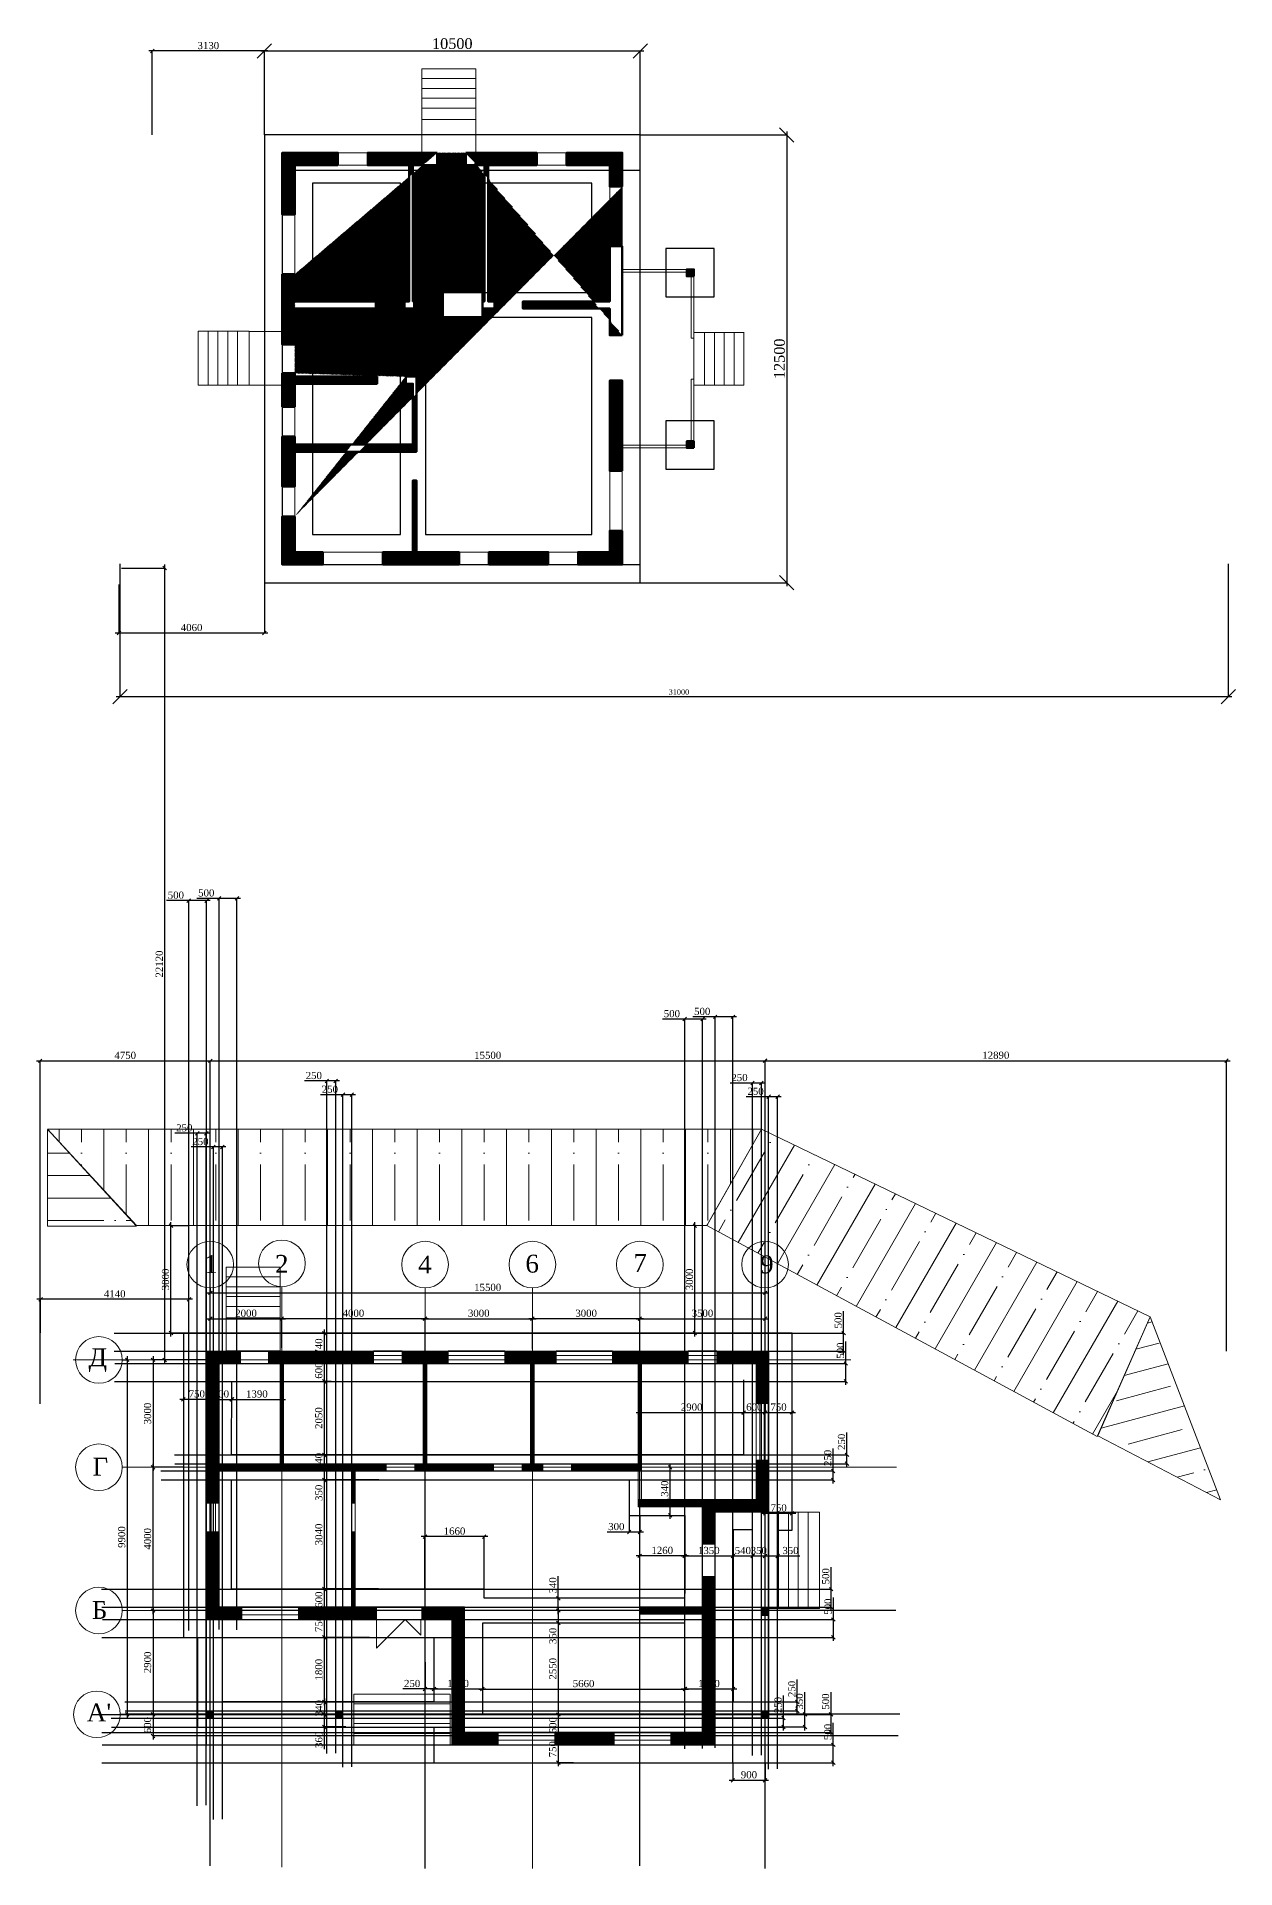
# Model space of a CAD drawing. Extents: x 1526320 to 3332998, y -546296 to 333165.
# Drawn here: x 1568122 to 1601607, y 245028 to 296187 of the extents above; entities that cross this region are included whole.
import ezdxf

# ---------------------------------------------------------------- set-up
doc = ezdxf.new("R2010")
doc.units = 0
doc.header["$LTSCALE"] = 500
doc.header["$MEASUREMENT"] = 0
doc.layers.get('0').update_dxf_attribs({"linetype": 'CONTINUOUS', "lineweight": 0})
for name, color, linetype, lineweight in [('АР. окна', 250, 'CONTINUOUS', 0), ('АР. план', 250, 'CONTINUOUS', 0), ('АР. план контуры', 3, 'CONTINUOUS', 5), ('АР. план штрих.', 5, 'CONTINUOUS', 5), ('КР. Котлован', 34, 'CONTINUOUS', 18)]:
    doc.layers.add(name, color=color, linetype=linetype, lineweight=lineweight)
doc.styles.get("Standard").update_dxf_attribs({"font": 'TIMES.TTF', "height": 150})
doc.dimstyles.new('ISO-25', dxfattribs={"dimtxt": 300, "dimasz": 100, "dimexe": 0, "dimexo": 0, "dimgap": 50, "dimtad": 1, "dimdec": 0, "dimrnd": 10, "dimtxsty": 'Standard', "dimblk": 'OBLIQUE', "dimcen": 100, "dimdle": 100, "dimadec": 0, "dimazin": 0, "dimtfac": 1, "dimtdec": 0, "dimtmove": 0, "dimatfit": 3, "dimldrblk": 'OBLIQUE', "dimfxl": 0, "dimarcsym": 0})
doc.dimstyles.new('для геплана', dxfattribs={"dimtxt": 300, "dimasz": 400, "dimexe": 0, "dimexo": 0, "dimgap": 50, "dimtad": 1, "dimdec": 0, "dimrnd": 100, "dimtxsty": 'Standard', "dimblk": 'OBLIQUE', "dimcen": 400, "dimdle": 100, "dimadec": 0, "dimazin": 0, "dimtfac": 1, "dimtdec": 0, "dimtmove": 0, "dimatfit": 3, "dimldrblk": 'OBLIQUE', "dimfxl": 0, "dimarcsym": 0})
picture_1 = doc.add_image_def('image1.jpg', size_in_pixel=(384, 1120))
pattern_1 = [(45, (-235444.592, 595680.948), (-17.67766953, 17.67766953), [])]
pattern_2 = [(315, (1751558.377, 2317696.324), (17.67766953, 17.67766953), [])]

msp = doc.modelspace()

# ---------------------------------------------------------------- texts
at = {"layer": 'КР. Котлован', "color": 1, "linetype": 'Continuous', "lineweight": 5}
for s, p in [('1', (1572795.8, 261653.8)), ('2', (1574780.7, 261661.3)), ('4', (1578777.5, 261642.4)), ('6', (1581775.8, 261667.6)), ('7', (1584792.2, 261687.1)), ('9', (1588331.8, 261647.2)), ('Д', (1569572.3, 259050.2)), ('Г', (1569683.2, 255997.6)), ('Б', (1569665, 251994.6)), ("А'", (1569523.9, 249131.8))]:
    msp.add_text(s, height=500, dxfattribs=at).set_placement(p)

# ---------------------------------------------------------------- blocks, each defined once
blk = doc.blocks.new('_Oblique')
at = {"color": 0, "linetype": 'ByBlock', "lineweight": -2}
blk.add_line((-0.5, -0.5), (0.5, 0.5), dxfattribs=at)
blk = doc.blocks.new('*D81')
at = {"layer": 'КР. Котлован', "color": 0, "linetype": 'Continuous', "lineweight": -2, "ltscale": 0.13}
for p, q in [((1570448, 281463), (1570448, 277756)), ((1601407, 281463), (1601407, 277756)), ((1570348, 277756), (1601507, 277756))]:
    blk.add_line(p, q, dxfattribs=at)
at = {"layer": 'КР. Котлован', "color": 0, "linetype": 'Continuous', "lineweight": -2, "ltscale": 0.13, "xscale": 400, "yscale": 400, "zscale": 400, "rotation": 180}
blk.add_blockref('_Oblique', (1570448, 277756), dxfattribs=at)
at = {"layer": 'КР. Котлован', "color": 0, "linetype": 'Continuous', "lineweight": -2, "ltscale": 0.13, "xscale": 400, "yscale": 400, "zscale": 400}
blk.add_blockref('_Oblique', (1601407, 277756), dxfattribs=at)
at = {"layer": 'КР. Котлован', "color": 0, "linetype": 'Continuous', "lineweight": 9, "ltscale": 0.13, "insert": (1586064, 277882), "char_height": 150, "attachment_point": 5}
blk.add_mtext('31000', dxfattribs=at)
blk = doc.blocks.new('*D86')
at = {"layer": 'КР. Котлован', "color": 0, "linetype": 'Continuous', "lineweight": -2, "ltscale": 0.13}
for p, q in [((1574384, 295788), (1585083, 295788)), ((1574484, 293442), (1574484, 295788)), ((1584983, 293442), (1584983, 295788))]:
    blk.add_line(p, q, dxfattribs=at)
at = {"layer": 'КР. Котлован', "color": 0, "linetype": 'Continuous', "lineweight": -2, "ltscale": 0.13, "xscale": 400, "yscale": 400, "zscale": 400, "rotation": 180}
blk.add_blockref('_Oblique', (1574484, 295788), dxfattribs=at)
at = {"layer": 'КР. Котлован', "color": 0, "linetype": 'Continuous', "lineweight": -2, "ltscale": 0.13, "xscale": 400, "yscale": 400, "zscale": 400}
blk.add_blockref('_Oblique', (1584983, 295788), dxfattribs=at)
at = {"layer": 'КР. Котлован', "color": 0, "linetype": 'Continuous', "lineweight": 9, "ltscale": 0.13, "insert": (1579733, 295990), "char_height": 300, "attachment_point": 5}
blk.add_mtext('10500', dxfattribs=at)
blk = doc.blocks.new('*D87')
at = {"layer": 'КР. Котлован', "color": 0, "linetype": 'Continuous', "lineweight": -2, "ltscale": 0.13}
for p, q in [((1584983, 293442), (1589074, 293442)), ((1589074, 293542), (1589074, 280836)), ((1584962, 280936), (1589074, 280936))]:
    blk.add_line(p, q, dxfattribs=at)
at = {"layer": 'КР. Котлован', "color": 0, "linetype": 'Continuous', "lineweight": -2, "ltscale": 0.13, "xscale": 400, "yscale": 400, "zscale": 400}
for p, rotation in [((1589074, 293442), 90), ((1589074, 280936), 270)]:
    blk.add_blockref('_Oblique', p, dxfattribs=dict(at, rotation=rotation))
at = {"layer": 'КР. Котлован', "color": 0, "linetype": 'Continuous', "lineweight": 9, "ltscale": 0.13, "insert": (1588872, 287189), "char_height": 300, "attachment_point": 5, "rotation": 90}
blk.add_mtext('12500', dxfattribs=at)
blk = doc.blocks.new('*D183')
at = {"layer": 'КР. Котлован', "color": 0, "linetype": 'Continuous', "lineweight": -2, "ltscale": 0.13}
for p, q in [((1570420, 280886), (1570420, 279532)), ((1574483, 280937), (1574483, 279532)), ((1570320, 279532), (1574583, 279532))]:
    blk.add_line(p, q, dxfattribs=at)
at = {"layer": 'КР. Котлован', "color": 0, "linetype": 'Continuous', "lineweight": -2, "ltscale": 0.13, "xscale": 100, "yscale": 100, "zscale": 100, "rotation": 180}
blk.add_blockref('_Oblique', (1570420, 279532), dxfattribs=at)
at = {"layer": 'КР. Котлован', "color": 0, "linetype": 'Continuous', "lineweight": -2, "ltscale": 0.13, "xscale": 100, "yscale": 100, "zscale": 100}
blk.add_blockref('_Oblique', (1574483, 279532), dxfattribs=at)
at = {"layer": 'КР. Котлован', "color": 0, "linetype": 'Continuous', "lineweight": 9, "ltscale": 0.13, "insert": (1572451, 279683), "char_height": 200, "attachment_point": 5}
blk.add_mtext('4060', dxfattribs=at)
blk = doc.blocks.new('*D248')
at = {"color": 0, "linetype": 'Continuous', "lineweight": -2, "ltscale": 0.13}
for p, q in [((1590665, 259977), (1590665, 260595)), ((1570284, 259977), (1590665, 259977)), ((1590665, 259377), (1590665, 259977)), ((1570292, 259477), (1590665, 259477))]:
    blk.add_line(p, q, dxfattribs=at)
at = {"color": 0, "linetype": 'Continuous', "lineweight": -2, "ltscale": 0.13, "xscale": 100, "yscale": 100, "zscale": 100}
for p, rotation in [((1590665, 259977), 90), ((1590665, 259477), 270)]:
    blk.add_blockref('_Oblique', p, dxfattribs=dict(at, rotation=rotation))
at = {"color": 0, "linetype": 'Continuous', "lineweight": 0, "ltscale": 0.13, "insert": (1590513, 260336), "char_height": 200, "attachment_point": 5, "rotation": 90}
blk.add_mtext('500', dxfattribs=at)
blk = doc.blocks.new('*D249')
at = {"color": 0, "linetype": 'Continuous', "lineweight": -2, "ltscale": 0.13}
for p, q in [((1590727, 259128), (1590727, 259747)), ((1570309, 259128), (1590727, 259128)), ((1590727, 258529), (1590727, 259128)), ((1570297, 258629), (1590727, 258629))]:
    blk.add_line(p, q, dxfattribs=at)
at = {"color": 0, "linetype": 'Continuous', "lineweight": -2, "ltscale": 0.13, "xscale": 100, "yscale": 100, "zscale": 100}
for p, rotation in [((1590727, 259128), 90), ((1590727, 258629), 270)]:
    blk.add_blockref('_Oblique', p, dxfattribs=dict(at, rotation=rotation))
at = {"color": 0, "linetype": 'Continuous', "lineweight": 0, "ltscale": 0.13, "insert": (1590576, 259488), "char_height": 200, "attachment_point": 5, "rotation": 90}
blk.add_mtext('500', dxfattribs=at)
blk = doc.blocks.new('*D250')
at = {"color": 0, "linetype": 'Continuous', "lineweight": -2, "ltscale": 0.13}
for p, q in [((1590379, 251979), (1590379, 252597)), ((1569961, 251979), (1590379, 251979)), ((1590379, 251379), (1590379, 251979)), ((1569948, 251479), (1590379, 251479))]:
    blk.add_line(p, q, dxfattribs=at)
at = {"color": 0, "linetype": 'Continuous', "lineweight": -2, "ltscale": 0.13, "xscale": 100, "yscale": 100, "zscale": 100}
for p, rotation in [((1590379, 251979), 90), ((1590379, 251479), 270)]:
    blk.add_blockref('_Oblique', p, dxfattribs=dict(at, rotation=rotation))
at = {"color": 0, "linetype": 'Continuous', "lineweight": 0, "ltscale": 0.13, "insert": (1590227, 252338), "char_height": 200, "attachment_point": 5, "rotation": 90}
blk.add_mtext('500', dxfattribs=at)
blk = doc.blocks.new('*D251')
at = {"color": 0, "linetype": 'Continuous', "lineweight": -2, "ltscale": 0.13}
for p, q in [((1590316, 252827), (1590316, 253445)), ((1569936, 252827), (1590316, 252827)), ((1590316, 252227), (1590316, 252827)), ((1569944, 252327), (1590316, 252327))]:
    blk.add_line(p, q, dxfattribs=at)
at = {"color": 0, "linetype": 'Continuous', "lineweight": -2, "ltscale": 0.13, "xscale": 100, "yscale": 100, "zscale": 100}
for p, rotation in [((1590316, 252827), 90), ((1590316, 252327), 270)]:
    blk.add_blockref('_Oblique', p, dxfattribs=dict(at, rotation=rotation))
at = {"color": 0, "linetype": 'Continuous', "lineweight": 0, "ltscale": 0.13, "insert": (1590164, 253186), "char_height": 200, "attachment_point": 5, "rotation": 90}
blk.add_mtext('500', dxfattribs=at)
blk = doc.blocks.new('*D252')
at = {"color": 0, "linetype": 'Continuous', "lineweight": -2, "ltscale": 0.13}
for p, q in [((1590375, 248479), (1590375, 249097)), ((1569957, 248479), (1590375, 248479)), ((1590375, 247879), (1590375, 248479)), ((1569944, 247979), (1590375, 247979))]:
    blk.add_line(p, q, dxfattribs=at)
at = {"color": 0, "linetype": 'Continuous', "lineweight": -2, "ltscale": 0.13, "xscale": 100, "yscale": 100, "zscale": 100}
for p, rotation in [((1590375, 248479), 90), ((1590375, 247979), 270)]:
    blk.add_blockref('_Oblique', p, dxfattribs=dict(at, rotation=rotation))
at = {"color": 0, "linetype": 'Continuous', "lineweight": 0, "ltscale": 0.13, "insert": (1590223, 248838), "char_height": 200, "attachment_point": 5, "rotation": 90}
blk.add_mtext('500', dxfattribs=at)
blk = doc.blocks.new('*D253')
at = {"color": 0, "linetype": 'Continuous', "lineweight": -2, "ltscale": 0.13}
for p, q in [((1590312, 249327), (1590312, 249945)), ((1569932, 249327), (1590312, 249327)), ((1590312, 248727), (1590312, 249327)), ((1569940, 248827), (1590312, 248827))]:
    blk.add_line(p, q, dxfattribs=at)
at = {"color": 0, "linetype": 'Continuous', "lineweight": -2, "ltscale": 0.13, "xscale": 100, "yscale": 100, "zscale": 100}
for p, rotation in [((1590312, 249327), 90), ((1590312, 248827), 270)]:
    blk.add_blockref('_Oblique', p, dxfattribs=dict(at, rotation=rotation))
at = {"color": 0, "linetype": 'Continuous', "lineweight": 0, "ltscale": 0.13, "insert": (1590161, 249686), "char_height": 200, "attachment_point": 5, "rotation": 90}
blk.add_mtext('500', dxfattribs=at)
blk = doc.blocks.new('*D254')
at = {"color": 0, "linetype": 'Continuous', "lineweight": -2, "ltscale": 0.13}
for p, q in [((1590756, 256578), (1590756, 257204)), ((1571973, 256578), (1590756, 256578)), ((1571986, 256328), (1590756, 256328)), ((1590756, 256228), (1590756, 256578))]:
    blk.add_line(p, q, dxfattribs=at)
at = {"color": 0, "linetype": 'Continuous', "lineweight": -2, "ltscale": 0.13, "xscale": 100, "yscale": 100, "zscale": 100}
for p, rotation in [((1590756, 256578), 90), ((1590756, 256328), 270)]:
    blk.add_blockref('_Oblique', p, dxfattribs=dict(at, rotation=rotation))
at = {"color": 0, "linetype": 'Continuous', "lineweight": 0, "ltscale": 0.13, "insert": (1590605, 256941), "char_height": 200, "attachment_point": 5, "rotation": 90}
blk.add_mtext('250', dxfattribs=at)
blk = doc.blocks.new('*D255')
at = {"color": 0, "linetype": 'Continuous', "lineweight": -2, "ltscale": 0.13}
for p, q in [((1590373, 256128), (1590373, 256754)), ((1571589, 256128), (1590373, 256128)), ((1571603, 255878), (1590373, 255878)), ((1590373, 255778), (1590373, 256128))]:
    blk.add_line(p, q, dxfattribs=at)
at = {"color": 0, "linetype": 'Continuous', "lineweight": -2, "ltscale": 0.13, "xscale": 100, "yscale": 100, "zscale": 100}
for p, rotation in [((1590373, 256128), 90), ((1590373, 255878), 270)]:
    blk.add_blockref('_Oblique', p, dxfattribs=dict(at, rotation=rotation))
at = {"color": 0, "linetype": 'Continuous', "lineweight": 0, "ltscale": 0.13, "insert": (1590221, 256491), "char_height": 200, "attachment_point": 5, "rotation": 90}
blk.add_mtext('250', dxfattribs=at)
blk = doc.blocks.new('*D256')
at = {"color": 0, "linetype": 'Continuous', "lineweight": -2, "ltscale": 0.13}
for p, q in [((1588985, 249226), (1588985, 249852)), ((1570202, 249226), (1588985, 249226)), ((1588985, 248876), (1588985, 249226)), ((1570215, 248976), (1588985, 248976))]:
    blk.add_line(p, q, dxfattribs=at)
at = {"color": 0, "linetype": 'Continuous', "lineweight": -2, "ltscale": 0.13, "xscale": 100, "yscale": 100, "zscale": 100}
for p, rotation in [((1588985, 249226), 90), ((1588985, 248976), 270)]:
    blk.add_blockref('_Oblique', p, dxfattribs=dict(at, rotation=rotation))
at = {"color": 0, "linetype": 'Continuous', "lineweight": 0, "ltscale": 0.13, "insert": (1588834, 249589), "char_height": 200, "attachment_point": 5, "rotation": 90}
blk.add_mtext('250', dxfattribs=at)
blk = doc.blocks.new('*D257')
at = {"color": 0, "linetype": 'Continuous', "lineweight": -2, "ltscale": 0.13}
for p, q in [((1589369, 249676), (1589369, 250302)), ((1570585, 249676), (1589369, 249676)), ((1589369, 249325), (1589369, 249676)), ((1570598, 249425), (1589369, 249425))]:
    blk.add_line(p, q, dxfattribs=at)
at = {"color": 0, "linetype": 'Continuous', "lineweight": -2, "ltscale": 0.13, "xscale": 100, "yscale": 100, "zscale": 100}
for p, rotation in [((1589369, 249676), 90), ((1589369, 249425), 270)]:
    blk.add_blockref('_Oblique', p, dxfattribs=dict(at, rotation=rotation))
at = {"color": 0, "linetype": 'Continuous', "lineweight": 0, "ltscale": 0.13, "insert": (1589217, 250039), "char_height": 200, "attachment_point": 5, "rotation": 90}
blk.add_mtext('250', dxfattribs=at)
blk = doc.blocks.new('*D258')
at = {"color": 0, "linetype": 'Continuous', "lineweight": -2, "ltscale": 0.13}
for p, q in [((1573061, 265176), (1572435, 265176)), ((1573061, 246392), (1573061, 265176)), ((1573411, 265176), (1573061, 265176)), ((1573311, 246405), (1573311, 265176))]:
    blk.add_line(p, q, dxfattribs=at)
at = {"color": 0, "linetype": 'Continuous', "lineweight": -2, "ltscale": 0.13, "xscale": 100, "yscale": 100, "zscale": 100, "rotation": 180}
blk.add_blockref('_Oblique', (1573061, 265176), dxfattribs=at)
at = {"color": 0, "linetype": 'Continuous', "lineweight": -2, "ltscale": 0.13, "xscale": 100, "yscale": 100, "zscale": 100}
blk.add_blockref('_Oblique', (1573311, 265176), dxfattribs=at)
at = {"color": 0, "linetype": 'Continuous', "lineweight": 0, "ltscale": 0.13, "insert": (1572698, 265327), "char_height": 200, "attachment_point": 5}
blk.add_mtext('250', dxfattribs=at)
blk = doc.blocks.new('*D259')
at = {"color": 0, "linetype": 'Continuous', "lineweight": -2, "ltscale": 0.13}
for p, q in [((1572611, 265559), (1571985, 265559)), ((1572611, 246775), (1572611, 265559)), ((1572961, 265559), (1572611, 265559)), ((1572861, 246789), (1572861, 265559))]:
    blk.add_line(p, q, dxfattribs=at)
at = {"color": 0, "linetype": 'Continuous', "lineweight": -2, "ltscale": 0.13, "xscale": 100, "yscale": 100, "zscale": 100, "rotation": 180}
blk.add_blockref('_Oblique', (1572611, 265559), dxfattribs=at)
at = {"color": 0, "linetype": 'Continuous', "lineweight": -2, "ltscale": 0.13, "xscale": 100, "yscale": 100, "zscale": 100}
blk.add_blockref('_Oblique', (1572861, 265559), dxfattribs=at)
at = {"color": 0, "linetype": 'Continuous', "lineweight": 0, "ltscale": 0.13, "insert": (1572248, 265711), "char_height": 200, "attachment_point": 5}
blk.add_mtext('250', dxfattribs=at)
blk = doc.blocks.new('*D260')
at = {"color": 0, "linetype": 'Continuous', "lineweight": -2, "ltscale": 0.13}
for p, q in [((1576677, 266636), (1576051, 266636)), ((1576677, 247852), (1576677, 266636)), ((1577028, 266636), (1576677, 266636)), ((1576928, 247865), (1576928, 266636))]:
    blk.add_line(p, q, dxfattribs=at)
at = {"color": 0, "linetype": 'Continuous', "lineweight": -2, "ltscale": 0.13, "xscale": 100, "yscale": 100, "zscale": 100, "rotation": 180}
blk.add_blockref('_Oblique', (1576677, 266636), dxfattribs=at)
at = {"color": 0, "linetype": 'Continuous', "lineweight": -2, "ltscale": 0.13, "xscale": 100, "yscale": 100, "zscale": 100}
blk.add_blockref('_Oblique', (1576928, 266636), dxfattribs=at)
at = {"color": 0, "linetype": 'Continuous', "lineweight": 0, "ltscale": 0.13, "insert": (1576314, 266787), "char_height": 200, "attachment_point": 5}
blk.add_mtext('250', dxfattribs=at)
blk = doc.blocks.new('*D261')
at = {"color": 0, "linetype": 'Continuous', "lineweight": -2, "ltscale": 0.13}
for p, q in [((1576228, 267019), (1575602, 267019)), ((1576228, 248235), (1576228, 267019)), ((1576578, 267019), (1576228, 267019)), ((1576478, 248249), (1576478, 267019))]:
    blk.add_line(p, q, dxfattribs=at)
at = {"color": 0, "linetype": 'Continuous', "lineweight": -2, "ltscale": 0.13, "xscale": 100, "yscale": 100, "zscale": 100, "rotation": 180}
blk.add_blockref('_Oblique', (1576228, 267019), dxfattribs=at)
at = {"color": 0, "linetype": 'Continuous', "lineweight": -2, "ltscale": 0.13, "xscale": 100, "yscale": 100, "zscale": 100}
blk.add_blockref('_Oblique', (1576478, 267019), dxfattribs=at)
at = {"color": 0, "linetype": 'Continuous', "lineweight": 0, "ltscale": 0.13, "insert": (1575865, 267171), "char_height": 200, "attachment_point": 5}
blk.add_mtext('250', dxfattribs=at)
blk = doc.blocks.new('*D262')
at = {"color": 0, "linetype": 'Continuous', "lineweight": -2, "ltscale": 0.13}
for p, q in [((1588568, 266579), (1587942, 266579)), ((1588568, 247795), (1588568, 266579)), ((1588919, 266579), (1588568, 266579)), ((1588819, 247808), (1588819, 266579))]:
    blk.add_line(p, q, dxfattribs=at)
at = {"color": 0, "linetype": 'Continuous', "lineweight": -2, "ltscale": 0.13, "xscale": 100, "yscale": 100, "zscale": 100, "rotation": 180}
blk.add_blockref('_Oblique', (1588568, 266579), dxfattribs=at)
at = {"color": 0, "linetype": 'Continuous', "lineweight": -2, "ltscale": 0.13, "xscale": 100, "yscale": 100, "zscale": 100}
blk.add_blockref('_Oblique', (1588819, 266579), dxfattribs=at)
at = {"color": 0, "linetype": 'Continuous', "lineweight": 0, "ltscale": 0.13, "insert": (1588205, 266730), "char_height": 200, "attachment_point": 5}
blk.add_mtext('250', dxfattribs=at)
blk = doc.blocks.new('*D263')
at = {"color": 0, "linetype": 'Continuous', "lineweight": -2, "ltscale": 0.13}
for p, q in [((1588119, 266962), (1587493, 266962)), ((1588119, 248178), (1588119, 266962)), ((1588469, 266962), (1588119, 266962)), ((1588369, 248192), (1588369, 266962))]:
    blk.add_line(p, q, dxfattribs=at)
at = {"color": 0, "linetype": 'Continuous', "lineweight": -2, "ltscale": 0.13, "xscale": 100, "yscale": 100, "zscale": 100, "rotation": 180}
blk.add_blockref('_Oblique', (1588119, 266962), dxfattribs=at)
at = {"color": 0, "linetype": 'Continuous', "lineweight": -2, "ltscale": 0.13, "xscale": 100, "yscale": 100, "zscale": 100}
blk.add_blockref('_Oblique', (1588369, 266962), dxfattribs=at)
at = {"color": 0, "linetype": 'Continuous', "lineweight": 0, "ltscale": 0.13, "insert": (1587756, 267114), "char_height": 200, "attachment_point": 5}
blk.add_mtext('250', dxfattribs=at)
blk = doc.blocks.new('*D264')
at = {"color": 0, "linetype": 'Continuous', "lineweight": -2, "ltscale": 0.13}
for p, q in [((1586226, 268747), (1585608, 268747)), ((1586226, 248367), (1586226, 268747)), ((1586826, 268747), (1586226, 268747)), ((1586726, 248375), (1586726, 268747))]:
    blk.add_line(p, q, dxfattribs=at)
at = {"color": 0, "linetype": 'Continuous', "lineweight": -2, "ltscale": 0.13, "xscale": 100, "yscale": 100, "zscale": 100, "rotation": 180}
blk.add_blockref('_Oblique', (1586226, 268747), dxfattribs=at)
at = {"color": 0, "linetype": 'Continuous', "lineweight": -2, "ltscale": 0.13, "xscale": 100, "yscale": 100, "zscale": 100}
blk.add_blockref('_Oblique', (1586726, 268747), dxfattribs=at)
at = {"color": 0, "linetype": 'Continuous', "lineweight": 0, "ltscale": 0.13, "insert": (1585867, 268899), "char_height": 200, "attachment_point": 5}
blk.add_mtext('500', dxfattribs=at)
blk = doc.blocks.new('*D265')
at = {"color": 0, "linetype": 'Continuous', "lineweight": -2, "ltscale": 0.13}
for p, q in [((1587075, 268810), (1586456, 268810)), ((1587075, 248392), (1587075, 268810)), ((1587674, 268810), (1587075, 268810)), ((1587574, 248379), (1587574, 268810))]:
    blk.add_line(p, q, dxfattribs=at)
at = {"color": 0, "linetype": 'Continuous', "lineweight": -2, "ltscale": 0.13, "xscale": 100, "yscale": 100, "zscale": 100, "rotation": 180}
blk.add_blockref('_Oblique', (1587075, 268810), dxfattribs=at)
at = {"color": 0, "linetype": 'Continuous', "lineweight": -2, "ltscale": 0.13, "xscale": 100, "yscale": 100, "zscale": 100}
blk.add_blockref('_Oblique', (1587574, 268810), dxfattribs=at)
at = {"color": 0, "linetype": 'Continuous', "lineweight": 0, "ltscale": 0.13, "insert": (1586715, 268962), "char_height": 200, "attachment_point": 5}
blk.add_mtext('500', dxfattribs=at)
blk = doc.blocks.new('*D266')
at = {"color": 0, "linetype": 'Continuous', "lineweight": -2, "ltscale": 0.13}
for p, q in [((1572371, 272057), (1571753, 272057)), ((1572371, 251676), (1572371, 272057)), ((1572971, 272057), (1572371, 272057)), ((1572871, 251684), (1572871, 272057))]:
    blk.add_line(p, q, dxfattribs=at)
at = {"color": 0, "linetype": 'Continuous', "lineweight": -2, "ltscale": 0.13, "xscale": 100, "yscale": 100, "zscale": 100, "rotation": 180}
blk.add_blockref('_Oblique', (1572371, 272057), dxfattribs=at)
at = {"color": 0, "linetype": 'Continuous', "lineweight": -2, "ltscale": 0.13, "xscale": 100, "yscale": 100, "zscale": 100}
blk.add_blockref('_Oblique', (1572871, 272057), dxfattribs=at)
at = {"color": 0, "linetype": 'Continuous', "lineweight": 0, "ltscale": 0.13, "insert": (1572012, 272208), "char_height": 200, "attachment_point": 5}
blk.add_mtext('500', dxfattribs=at)
blk = doc.blocks.new('*D267')
at = {"color": 0, "linetype": 'Continuous', "lineweight": -2, "ltscale": 0.13}
for p, q in [((1573220, 272119), (1572601, 272119)), ((1573220, 251701), (1573220, 272119)), ((1573819, 272119), (1573220, 272119)), ((1573719, 251688), (1573719, 272119))]:
    blk.add_line(p, q, dxfattribs=at)
at = {"color": 0, "linetype": 'Continuous', "lineweight": -2, "ltscale": 0.13, "xscale": 100, "yscale": 100, "zscale": 100, "rotation": 180}
blk.add_blockref('_Oblique', (1573220, 272119), dxfattribs=at)
at = {"color": 0, "linetype": 'Continuous', "lineweight": -2, "ltscale": 0.13, "xscale": 100, "yscale": 100, "zscale": 100}
blk.add_blockref('_Oblique', (1573719, 272119), dxfattribs=at)
at = {"color": 0, "linetype": 'Continuous', "lineweight": 0, "ltscale": 0.13, "insert": (1572861, 272271), "char_height": 200, "attachment_point": 5}
blk.add_mtext('500', dxfattribs=at)
blk = doc.blocks.new('*D268')
at = {"layer": 'КР. Котлован', "color": 0, "linetype": 'Continuous', "lineweight": -2, "ltscale": 0.13}
for p, q in [((1571374, 259331), (1571374, 256131)), ((1572213, 259231), (1571374, 259231)), ((1572224, 256231), (1571374, 256231))]:
    blk.add_line(p, q, dxfattribs=at)
at = {"layer": 'КР. Котлован', "color": 0, "linetype": 'Continuous', "lineweight": -2, "ltscale": 0.13, "xscale": 100, "yscale": 100, "zscale": 100}
for p, rotation in [((1571374, 259231), 90), ((1571374, 256231), 270)]:
    blk.add_blockref('_Oblique', p, dxfattribs=dict(at, rotation=rotation))
at = {"layer": 'КР. Котлован', "color": 0, "linetype": 'Continuous', "lineweight": 5, "ltscale": 0.13, "insert": (1571222, 257731), "char_height": 200, "attachment_point": 5, "rotation": 90}
blk.add_mtext('3000', dxfattribs=at)
blk = doc.blocks.new('*D269')
at = {"layer": 'КР. Котлован', "color": 0, "linetype": 'Continuous', "lineweight": -2, "ltscale": 0.13}
for p, q in [((1571374, 252331), (1571374, 249231)), ((1572209, 252231), (1571374, 252231)), ((1592231, 249331), (1571374, 249331))]:
    blk.add_line(p, q, dxfattribs=at)
at = {"layer": 'КР. Котлован', "color": 0, "linetype": 'Continuous', "lineweight": -2, "ltscale": 0.13, "xscale": 100, "yscale": 100, "zscale": 100}
for p, rotation in [((1571374, 252231), 90), ((1571374, 249331), 270)]:
    blk.add_blockref('_Oblique', p, dxfattribs=dict(at, rotation=rotation))
at = {"layer": 'КР. Котлован', "color": 0, "linetype": 'Continuous', "lineweight": 5, "ltscale": 0.13, "insert": (1571222, 250781), "char_height": 200, "attachment_point": 5, "rotation": 90}
blk.add_mtext('2900', dxfattribs=at)
blk = doc.blocks.new('*D270')
at = {"layer": 'КР. Котлован', "color": 0, "linetype": 'Continuous', "lineweight": -2, "ltscale": 0.13}
for p, q in [((1570515, 259231), (1570650, 259231)), ((1570650, 259331), (1570650, 249231)), ((1572141, 249331), (1570650, 249331))]:
    blk.add_line(p, q, dxfattribs=at)
at = {"layer": 'КР. Котлован', "color": 0, "linetype": 'Continuous', "lineweight": -2, "ltscale": 0.13, "xscale": 100, "yscale": 100, "zscale": 100}
for p, rotation in [((1570650, 259231), 90), ((1570650, 249331), 270)]:
    blk.add_blockref('_Oblique', p, dxfattribs=dict(at, rotation=rotation))
at = {"layer": 'КР. Котлован', "color": 0, "linetype": 'Continuous', "lineweight": 5, "ltscale": 0.13, "insert": (1570498, 254281), "char_height": 200, "attachment_point": 5, "rotation": 90}
blk.add_mtext('9900', dxfattribs=at)
blk = doc.blocks.new('*D271')
at = {"layer": 'КР. Котлован', "color": 0, "linetype": 'Continuous', "lineweight": -2, "ltscale": 0.13}
for p, q in [((1571374, 252131), (1571374, 256331)), ((1572224, 256231), (1571374, 256231)), ((1592125, 252231), (1571374, 252231))]:
    blk.add_line(p, q, dxfattribs=at)
at = {"layer": 'КР. Котлован', "color": 0, "linetype": 'Continuous', "lineweight": -2, "ltscale": 0.13, "xscale": 100, "yscale": 100, "zscale": 100}
for p, rotation in [((1571374, 256231), 90), ((1571374, 252231), 270)]:
    blk.add_blockref('_Oblique', p, dxfattribs=dict(at, rotation=rotation))
at = {"layer": 'КР. Котлован', "color": 0, "linetype": 'Continuous', "lineweight": 5, "ltscale": 0.13, "insert": (1571222, 254231), "char_height": 200, "attachment_point": 5, "rotation": 90}
blk.add_mtext('4000', dxfattribs=at)
blk = doc.blocks.new('*D272')
at = {"layer": 'КР. Котлован', "color": 0, "linetype": 'Continuous', "lineweight": -2, "ltscale": 0.13}
for p, q in [((1572872, 261103), (1588572, 261103)), ((1572972, 261238), (1572972, 261103)), ((1588472, 259529), (1588472, 261103))]:
    blk.add_line(p, q, dxfattribs=at)
at = {"layer": 'КР. Котлован', "color": 0, "linetype": 'Continuous', "lineweight": -2, "ltscale": 0.13, "xscale": 100, "yscale": 100, "zscale": 100, "rotation": 180}
blk.add_blockref('_Oblique', (1572972, 261103), dxfattribs=at)
at = {"layer": 'КР. Котлован', "color": 0, "linetype": 'Continuous', "lineweight": -2, "ltscale": 0.13, "xscale": 100, "yscale": 100, "zscale": 100}
blk.add_blockref('_Oblique', (1588472, 261103), dxfattribs=at)
at = {"layer": 'КР. Котлован', "color": 0, "linetype": 'Continuous', "lineweight": 5, "ltscale": 0.13, "insert": (1580722, 261254), "char_height": 200, "attachment_point": 5}
blk.add_mtext('15500', dxfattribs=at)
blk = doc.blocks.new('*D273')
at = {"layer": 'КР. Котлован', "color": 0, "linetype": 'Continuous', "lineweight": -2, "ltscale": 0.13}
for p, q in [((1572872, 260379), (1575072, 260379)), ((1572972, 245099), (1572972, 260379)), ((1574972, 259564), (1574972, 260379))]:
    blk.add_line(p, q, dxfattribs=at)
at = {"layer": 'КР. Котлован', "color": 0, "linetype": 'Continuous', "lineweight": -2, "ltscale": 0.13, "xscale": 100, "yscale": 100, "zscale": 100, "rotation": 180}
blk.add_blockref('_Oblique', (1572972, 260379), dxfattribs=at)
at = {"layer": 'КР. Котлован', "color": 0, "linetype": 'Continuous', "lineweight": -2, "ltscale": 0.13, "xscale": 100, "yscale": 100, "zscale": 100}
blk.add_blockref('_Oblique', (1574972, 260379), dxfattribs=at)
at = {"layer": 'КР. Котлован', "color": 0, "linetype": 'Continuous', "lineweight": 5, "ltscale": 0.13, "insert": (1573972, 260531), "char_height": 200, "attachment_point": 5}
blk.add_mtext('2000', dxfattribs=at)
blk = doc.blocks.new('*D274')
at = {"layer": 'КР. Котлован', "color": 0, "linetype": 'Continuous', "lineweight": -2, "ltscale": 0.13}
for p, q in [((1584871, 260379), (1588572, 260379)), ((1584971, 245099), (1584971, 260379)), ((1588472, 245028), (1588472, 260379))]:
    blk.add_line(p, q, dxfattribs=at)
at = {"layer": 'КР. Котлован', "color": 0, "linetype": 'Continuous', "lineweight": -2, "ltscale": 0.13, "xscale": 100, "yscale": 100, "zscale": 100, "rotation": 180}
blk.add_blockref('_Oblique', (1584971, 260379), dxfattribs=at)
at = {"layer": 'КР. Котлован', "color": 0, "linetype": 'Continuous', "lineweight": -2, "ltscale": 0.13, "xscale": 100, "yscale": 100, "zscale": 100}
blk.add_blockref('_Oblique', (1588472, 260379), dxfattribs=at)
at = {"layer": 'КР. Котлован', "color": 0, "linetype": 'Continuous', "lineweight": 5, "ltscale": 0.13, "insert": (1586721, 260531), "char_height": 200, "attachment_point": 5}
blk.add_mtext('3500', dxfattribs=at)
blk = doc.blocks.new('*D275')
at = {"layer": 'КР. Котлован', "color": 0, "linetype": 'Continuous', "lineweight": -2, "ltscale": 0.13}
for p, q in [((1579072, 260379), (1574872, 260379)), ((1574972, 259564), (1574972, 260379)), ((1578972, 245028), (1578972, 260379))]:
    blk.add_line(p, q, dxfattribs=at)
at = {"layer": 'КР. Котлован', "color": 0, "linetype": 'Continuous', "lineweight": -2, "ltscale": 0.13, "xscale": 100, "yscale": 100, "zscale": 100, "rotation": 180}
blk.add_blockref('_Oblique', (1574972, 260379), dxfattribs=at)
at = {"layer": 'КР. Котлован', "color": 0, "linetype": 'Continuous', "lineweight": -2, "ltscale": 0.13, "xscale": 100, "yscale": 100, "zscale": 100}
blk.add_blockref('_Oblique', (1578972, 260379), dxfattribs=at)
at = {"layer": 'КР. Котлован', "color": 0, "linetype": 'Continuous', "lineweight": 5, "ltscale": 0.13, "insert": (1576972, 260531), "char_height": 200, "attachment_point": 5}
blk.add_mtext('4000', dxfattribs=at)
blk = doc.blocks.new('*D276')
at = {"layer": 'КР. Котлован', "color": 0, "linetype": 'Continuous', "lineweight": -2, "ltscale": 0.13}
for p, q in [((1578872, 260379), (1582072, 260379)), ((1578972, 245028), (1578972, 260379)), ((1581972, 259564), (1581972, 260379))]:
    blk.add_line(p, q, dxfattribs=at)
at = {"layer": 'КР. Котлован', "color": 0, "linetype": 'Continuous', "lineweight": -2, "ltscale": 0.13, "xscale": 100, "yscale": 100, "zscale": 100, "rotation": 180}
blk.add_blockref('_Oblique', (1578972, 260379), dxfattribs=at)
at = {"layer": 'КР. Котлован', "color": 0, "linetype": 'Continuous', "lineweight": -2, "ltscale": 0.13, "xscale": 100, "yscale": 100, "zscale": 100}
blk.add_blockref('_Oblique', (1581972, 260379), dxfattribs=at)
at = {"layer": 'КР. Котлован', "color": 0, "linetype": 'Continuous', "lineweight": 5, "ltscale": 0.13, "insert": (1580472, 260531), "char_height": 200, "attachment_point": 5}
blk.add_mtext('3000', dxfattribs=at)
blk = doc.blocks.new('*D277')
at = {"layer": 'КР. Котлован', "color": 0, "linetype": 'Continuous', "lineweight": -2, "ltscale": 0.13}
for p, q in [((1585071, 260379), (1581872, 260379)), ((1581972, 259529), (1581972, 260379)), ((1584971, 259564), (1584971, 260379))]:
    blk.add_line(p, q, dxfattribs=at)
at = {"layer": 'КР. Котлован', "color": 0, "linetype": 'Continuous', "lineweight": -2, "ltscale": 0.13, "xscale": 100, "yscale": 100, "zscale": 100, "rotation": 180}
blk.add_blockref('_Oblique', (1581972, 260379), dxfattribs=at)
at = {"layer": 'КР. Котлован', "color": 0, "linetype": 'Continuous', "lineweight": -2, "ltscale": 0.13, "xscale": 100, "yscale": 100, "zscale": 100}
blk.add_blockref('_Oblique', (1584971, 260379), dxfattribs=at)
at = {"layer": 'КР. Котлован', "color": 0, "linetype": 'Continuous', "lineweight": 5, "ltscale": 0.13, "insert": (1583472, 260531), "char_height": 200, "attachment_point": 5}
blk.add_mtext('3000', dxfattribs=at)
blk = doc.blocks.new('*D278')
at = {"layer": 'КР. Котлован', "color": 0, "linetype": 'Continuous', "lineweight": -2, "ltscale": 0.13}
for p, q in [((1586508, 259879), (1586508, 263078)), ((1586513, 262978), (1586508, 262978)), ((1586513, 259979), (1586508, 259979))]:
    blk.add_line(p, q, dxfattribs=at)
at = {"layer": 'КР. Котлован', "color": 0, "linetype": 'Continuous', "lineweight": -2, "ltscale": 0.13, "xscale": 100, "yscale": 100, "zscale": 100}
for p, rotation in [((1586508, 262978), 90), ((1586508, 259979), 270)]:
    blk.add_blockref('_Oblique', p, dxfattribs=dict(at, rotation=rotation))
at = {"layer": 'КР. Котлован', "color": 0, "linetype": 'Continuous', "lineweight": 9, "ltscale": 0.13, "insert": (1586357, 261478), "char_height": 200, "attachment_point": 5, "rotation": 90}
blk.add_mtext('3000', dxfattribs=at)
blk = doc.blocks.new('*D279')
at = {"layer": 'КР. Котлован', "color": 0, "linetype": 'Continuous', "lineweight": -2, "ltscale": 0.13}
for p, q in [((1571875, 259879), (1571875, 263076)), ((1572380, 262976), (1571875, 262976)), ((1572380, 259979), (1571875, 259979))]:
    blk.add_line(p, q, dxfattribs=at)
at = {"layer": 'КР. Котлован', "color": 0, "linetype": 'Continuous', "lineweight": -2, "ltscale": 0.13, "xscale": 100, "yscale": 100, "zscale": 100}
for p, rotation in [((1571875, 262976), 90), ((1571875, 259979), 270)]:
    blk.add_blockref('_Oblique', p, dxfattribs=dict(at, rotation=rotation))
at = {"layer": 'КР. Котлован', "color": 0, "linetype": 'Continuous', "lineweight": 9, "ltscale": 0.13, "insert": (1571723, 261477), "char_height": 200, "attachment_point": 5, "rotation": 90}
blk.add_mtext('3000', dxfattribs=at)
blk = doc.blocks.new('*D280')
at = {"layer": 'КР. Котлован', "color": 0, "linetype": 'Continuous', "lineweight": -2, "ltscale": 0.13}
for p, q in [((1572475, 260922), (1568132, 260922)), ((1568232, 259982), (1568232, 260922)), ((1572375, 259982), (1572375, 260922))]:
    blk.add_line(p, q, dxfattribs=at)
at = {"layer": 'КР. Котлован', "color": 0, "linetype": 'Continuous', "lineweight": -2, "ltscale": 0.13, "xscale": 100, "yscale": 100, "zscale": 100, "rotation": 180}
blk.add_blockref('_Oblique', (1568232, 260922), dxfattribs=at)
at = {"layer": 'КР. Котлован', "color": 0, "linetype": 'Continuous', "lineweight": -2, "ltscale": 0.13, "xscale": 100, "yscale": 100, "zscale": 100}
blk.add_blockref('_Oblique', (1572375, 260922), dxfattribs=at)
at = {"layer": 'КР. Котлован', "color": 0, "linetype": 'Continuous', "lineweight": 9, "ltscale": 0.13, "insert": (1570304, 261074), "char_height": 200, "attachment_point": 5}
blk.add_mtext('4140', dxfattribs=at)
blk = doc.blocks.new('*D281')
at = {"layer": 'КР. Котлован', "color": 0, "linetype": 'Continuous', "lineweight": -2, "ltscale": 0.13}
for p, q in [((1576156, 260076), (1576156, 259131)), ((1576201, 259976), (1576156, 259976)), ((1576201, 259231), (1576156, 259231))]:
    blk.add_line(p, q, dxfattribs=at)
at = {"layer": 'КР. Котлован', "color": 0, "linetype": 'Continuous', "lineweight": -2, "ltscale": 0.13, "xscale": 100, "yscale": 100, "zscale": 100}
for p, rotation in [((1576156, 259976), 90), ((1576156, 259231), 270)]:
    blk.add_blockref('_Oblique', p, dxfattribs=dict(at, rotation=rotation))
at = {"layer": 'КР. Котлован', "color": 0, "linetype": 'Continuous', "lineweight": 9, "ltscale": 0.13, "insert": (1576004, 259603), "char_height": 200, "attachment_point": 5, "rotation": 90}
blk.add_mtext('740', dxfattribs=at)
blk = doc.blocks.new('*D282')
at = {"layer": 'КР. Котлован', "color": 0, "linetype": 'Continuous', "lineweight": -2, "ltscale": 0.13}
for p, q in [((1576154, 259331), (1576154, 258531)), ((1576201, 259231), (1576154, 259231)), ((1576185, 258631), (1576154, 258631))]:
    blk.add_line(p, q, dxfattribs=at)
at = {"layer": 'КР. Котлован', "color": 0, "linetype": 'Continuous', "lineweight": -2, "ltscale": 0.13, "xscale": 100, "yscale": 100, "zscale": 100}
for p, rotation in [((1576154, 259231), 90), ((1576154, 258631), 270)]:
    blk.add_blockref('_Oblique', p, dxfattribs=dict(at, rotation=rotation))
at = {"layer": 'КР. Котлован', "color": 0, "linetype": 'Continuous', "lineweight": 9, "ltscale": 0.13, "insert": (1576003, 258931), "char_height": 200, "attachment_point": 5, "rotation": 90}
blk.add_mtext('600', dxfattribs=at)
blk = doc.blocks.new('*D283')
at = {"layer": 'КР. Котлован', "color": 0, "linetype": 'Continuous', "lineweight": -2, "ltscale": 0.13}
for p, q in [((1573072, 258127), (1572122, 258127)), ((1572222, 258184), (1572222, 258127)), ((1572972, 258184), (1572972, 258127))]:
    blk.add_line(p, q, dxfattribs=at)
at = {"layer": 'КР. Котлован', "color": 0, "linetype": 'Continuous', "lineweight": -2, "ltscale": 0.13, "xscale": 100, "yscale": 100, "zscale": 100, "rotation": 180}
blk.add_blockref('_Oblique', (1572222, 258127), dxfattribs=at)
at = {"layer": 'КР. Котлован', "color": 0, "linetype": 'Continuous', "lineweight": -2, "ltscale": 0.13, "xscale": 100, "yscale": 100, "zscale": 100}
blk.add_blockref('_Oblique', (1572972, 258127), dxfattribs=at)
at = {"layer": 'КР. Котлован', "color": 0, "linetype": 'Continuous', "lineweight": 9, "ltscale": 0.13, "insert": (1572597, 258279), "char_height": 200, "attachment_point": 5}
blk.add_mtext('750', dxfattribs=at)
blk = doc.blocks.new('*D284')
at = {"layer": 'КР. Котлован', "color": 0, "linetype": 'Continuous', "lineweight": -2, "ltscale": 0.13}
for p, q in [((1572872, 258127), (1573670, 258127)), ((1572972, 258184), (1572972, 258127)), ((1573570, 258164), (1573570, 258127))]:
    blk.add_line(p, q, dxfattribs=at)
at = {"layer": 'КР. Котлован', "color": 0, "linetype": 'Continuous', "lineweight": -2, "ltscale": 0.13, "xscale": 100, "yscale": 100, "zscale": 100, "rotation": 180}
blk.add_blockref('_Oblique', (1572972, 258127), dxfattribs=at)
at = {"layer": 'КР. Котлован', "color": 0, "linetype": 'Continuous', "lineweight": -2, "ltscale": 0.13, "xscale": 100, "yscale": 100, "zscale": 100}
blk.add_blockref('_Oblique', (1573570, 258127), dxfattribs=at)
at = {"layer": 'КР. Котлован', "color": 0, "linetype": 'Continuous', "lineweight": 9, "ltscale": 0.13, "insert": (1573271, 258279), "char_height": 200, "attachment_point": 5}
blk.add_mtext('600', dxfattribs=at)
blk = doc.blocks.new('*D285')
at = {"layer": 'КР. Котлован', "color": 0, "linetype": 'Continuous', "lineweight": -2, "ltscale": 0.13}
for p, q in [((1571373, 249428), (1571373, 248628)), ((1572103, 249328), (1571373, 249328)), ((1592188, 248728), (1571373, 248728))]:
    blk.add_line(p, q, dxfattribs=at)
at = {"layer": 'КР. Котлован', "color": 0, "linetype": 'Continuous', "lineweight": -2, "ltscale": 0.13, "xscale": 100, "yscale": 100, "zscale": 100}
for p, rotation in [((1571373, 249328), 90), ((1571373, 248728), 270)]:
    blk.add_blockref('_Oblique', p, dxfattribs=dict(at, rotation=rotation))
at = {"layer": 'КР. Котлован', "color": 0, "linetype": 'Continuous', "lineweight": 9, "ltscale": 0.13, "insert": (1571221, 249028), "char_height": 200, "attachment_point": 5, "rotation": 90}
blk.add_mtext('600', dxfattribs=at)
blk = doc.blocks.new('*D286')
at = {"layer": 'КР. Котлован', "color": 0, "linetype": 'Continuous', "lineweight": -2, "ltscale": 0.13}
for p, q in [((1576156, 258729), (1576156, 256479)), ((1576348, 258629), (1576156, 258629)), ((1576348, 256579), (1576156, 256579))]:
    blk.add_line(p, q, dxfattribs=at)
at = {"layer": 'КР. Котлован', "color": 0, "linetype": 'Continuous', "lineweight": -2, "ltscale": 0.13, "xscale": 100, "yscale": 100, "zscale": 100}
for p, rotation in [((1576156, 258629), 90), ((1576156, 256579), 270)]:
    blk.add_blockref('_Oblique', p, dxfattribs=dict(at, rotation=rotation))
at = {"layer": 'КР. Котлован', "color": 0, "linetype": 'Continuous', "lineweight": 9, "ltscale": 0.13, "insert": (1576004, 257604), "char_height": 200, "attachment_point": 5, "rotation": 90}
blk.add_mtext('2050', dxfattribs=at)
blk = doc.blocks.new('*D287')
at = {"layer": 'КР. Котлован', "color": 0, "linetype": 'Continuous', "lineweight": -2, "ltscale": 0.13}
for p, q in [((1576156, 256676), (1576156, 256131)), ((1576973, 256576), (1576156, 256576)), ((1576973, 256231), (1576156, 256231))]:
    blk.add_line(p, q, dxfattribs=at)
at = {"layer": 'КР. Котлован', "color": 0, "linetype": 'Continuous', "lineweight": -2, "ltscale": 0.13, "xscale": 100, "yscale": 100, "zscale": 100}
for p, rotation in [((1576156, 256576), 90), ((1576156, 256231), 270)]:
    blk.add_blockref('_Oblique', p, dxfattribs=dict(at, rotation=rotation))
at = {"layer": 'КР. Котлован', "color": 0, "linetype": 'Continuous', "lineweight": 9, "ltscale": 0.13, "insert": (1576005, 256404), "char_height": 200, "attachment_point": 5, "rotation": 90}
blk.add_mtext('340', dxfattribs=at)
blk = doc.blocks.new('*D288')
at = {"layer": 'КР. Котлован', "color": 0, "linetype": 'Continuous', "lineweight": -2, "ltscale": 0.13}
for p, q in [((1576156, 256332), (1576156, 255878)), ((1577445, 256232), (1576156, 256232)), ((1577436, 255878), (1576156, 255878)), ((1576156, 255878), (1576156, 255258))]:
    blk.add_line(p, q, dxfattribs=at)
at = {"layer": 'КР. Котлован', "color": 0, "linetype": 'Continuous', "lineweight": -2, "ltscale": 0.13, "xscale": 100, "yscale": 100, "zscale": 100}
for p, rotation in [((1576156, 256232), 90), ((1576156, 255878), 270)]:
    blk.add_blockref('_Oblique', p, dxfattribs=dict(at, rotation=rotation))
at = {"layer": 'КР. Котлован', "color": 0, "linetype": 'Continuous', "lineweight": 9, "ltscale": 0.13, "insert": (1576005, 255518), "char_height": 200, "attachment_point": 5, "rotation": 90}
blk.add_mtext('350', dxfattribs=at)
blk = doc.blocks.new('*D289')
at = {"layer": 'КР. Котлован', "color": 0, "linetype": 'Continuous', "lineweight": -2, "ltscale": 0.13}
for p, q in [((1576157, 255978), (1576157, 252733)), ((1577684, 255878), (1576157, 255878)), ((1577670, 252833), (1576157, 252833))]:
    blk.add_line(p, q, dxfattribs=at)
at = {"layer": 'КР. Котлован', "color": 0, "linetype": 'Continuous', "lineweight": -2, "ltscale": 0.13, "xscale": 100, "yscale": 100, "zscale": 100}
for p, rotation in [((1576157, 255878), 90), ((1576157, 252833), 270)]:
    blk.add_blockref('_Oblique', p, dxfattribs=dict(at, rotation=rotation))
at = {"layer": 'КР. Котлован', "color": 0, "linetype": 'Continuous', "lineweight": 9, "ltscale": 0.13, "insert": (1576005, 254355), "char_height": 200, "attachment_point": 5, "rotation": 90}
blk.add_mtext('3040', dxfattribs=at)
blk = doc.blocks.new('*D290')
at = {"layer": 'КР. Котлован', "color": 0, "linetype": 'Continuous', "lineweight": -2, "ltscale": 0.13}
for p, q in [((1576158, 252932), (1576158, 252133)), ((1577197, 252832), (1576158, 252832)), ((1577197, 252233), (1576158, 252233))]:
    blk.add_line(p, q, dxfattribs=at)
at = {"layer": 'КР. Котлован', "color": 0, "linetype": 'Continuous', "lineweight": -2, "ltscale": 0.13, "xscale": 100, "yscale": 100, "zscale": 100}
for p, rotation in [((1576158, 252832), 90), ((1576158, 252233), 270)]:
    blk.add_blockref('_Oblique', p, dxfattribs=dict(at, rotation=rotation))
at = {"layer": 'КР. Котлован', "color": 0, "linetype": 'Continuous', "lineweight": 9, "ltscale": 0.13, "insert": (1576006, 252533), "char_height": 200, "attachment_point": 5, "rotation": 90}
blk.add_mtext('600', dxfattribs=at)
blk = doc.blocks.new('*D291')
at = {"layer": 'КР. Котлован', "color": 0, "linetype": 'Continuous', "lineweight": -2, "ltscale": 0.13}
for p, q in [((1576158, 252332), (1576158, 251378)), ((1577200, 252232), (1576158, 252232)), ((1577200, 251478), (1576158, 251478))]:
    blk.add_line(p, q, dxfattribs=at)
at = {"layer": 'КР. Котлован', "color": 0, "linetype": 'Continuous', "lineweight": -2, "ltscale": 0.13, "xscale": 100, "yscale": 100, "zscale": 100}
for p, rotation in [((1576158, 252232), 90), ((1576158, 251478), 270)]:
    blk.add_blockref('_Oblique', p, dxfattribs=dict(at, rotation=rotation))
at = {"layer": 'КР. Котлован', "color": 0, "linetype": 'Continuous', "lineweight": 9, "ltscale": 0.13, "insert": (1576006, 251855), "char_height": 200, "attachment_point": 5, "rotation": 90}
blk.add_mtext('750', dxfattribs=at)
blk = doc.blocks.new('*D292')
at = {"layer": 'КР. Котлован', "color": 0, "linetype": 'Continuous', "lineweight": -2, "ltscale": 0.13}
for p, q in [((1576157, 251579), (1576157, 249575)), ((1577419, 251479), (1576157, 251479)), ((1577419, 249675), (1576157, 249675))]:
    blk.add_line(p, q, dxfattribs=at)
at = {"layer": 'КР. Котлован', "color": 0, "linetype": 'Continuous', "lineweight": -2, "ltscale": 0.13, "xscale": 100, "yscale": 100, "zscale": 100}
for p, rotation in [((1576157, 251479), 90), ((1576157, 249675), 270)]:
    blk.add_blockref('_Oblique', p, dxfattribs=dict(at, rotation=rotation))
at = {"layer": 'КР. Котлован', "color": 0, "linetype": 'Continuous', "lineweight": 9, "ltscale": 0.13, "insert": (1576005, 250577), "char_height": 200, "attachment_point": 5, "rotation": 90}
blk.add_mtext('1800', dxfattribs=at)
blk = doc.blocks.new('*D293')
at = {"layer": 'КР. Котлован', "color": 0, "linetype": 'Continuous', "lineweight": -2, "ltscale": 0.13}
for p, q in [((1576160, 249775), (1576160, 249231)), ((1577422, 249675), (1576160, 249675)), ((1576952, 249331), (1576160, 249331))]:
    blk.add_line(p, q, dxfattribs=at)
at = {"layer": 'КР. Котлован', "color": 0, "linetype": 'Continuous', "lineweight": -2, "ltscale": 0.13, "xscale": 100, "yscale": 100, "zscale": 100}
for p, rotation in [((1576160, 249675), 90), ((1576160, 249331), 270)]:
    blk.add_blockref('_Oblique', p, dxfattribs=dict(at, rotation=rotation))
at = {"layer": 'КР. Котлован', "color": 0, "linetype": 'Continuous', "lineweight": 9, "ltscale": 0.13, "insert": (1576008, 249503), "char_height": 200, "attachment_point": 5, "rotation": 90}
blk.add_mtext('340', dxfattribs=at)
blk = doc.blocks.new('*D294')
at = {"layer": 'КР. Котлован', "color": 0, "linetype": 'Continuous', "lineweight": -2, "ltscale": 0.13}
for p, q in [((1576158, 249433), (1576158, 248978)), ((1576759, 249333), (1576158, 249333)), ((1576759, 248978), (1576158, 248978)), ((1576158, 248978), (1576158, 248357))]:
    blk.add_line(p, q, dxfattribs=at)
at = {"layer": 'КР. Котлован', "color": 0, "linetype": 'Continuous', "lineweight": -2, "ltscale": 0.13, "xscale": 100, "yscale": 100, "zscale": 100}
for p, rotation in [((1576158, 249333), 90), ((1576158, 248978), 270)]:
    blk.add_blockref('_Oblique', p, dxfattribs=dict(at, rotation=rotation))
at = {"layer": 'КР. Котлован', "color": 0, "linetype": 'Continuous', "lineweight": 9, "ltscale": 0.13, "insert": (1576007, 248618), "char_height": 200, "attachment_point": 5, "rotation": 90}
blk.add_mtext('360', dxfattribs=at)
blk = doc.blocks.new('*D295')
at = {"layer": 'КР. Котлован', "color": 0, "linetype": 'Continuous', "lineweight": -2, "ltscale": 0.13}
for p, q in [((1582694, 252571), (1582694, 253191)), ((1582706, 252571), (1582694, 252571)), ((1582694, 252131), (1582694, 252571)), ((1582706, 252231), (1582694, 252231))]:
    blk.add_line(p, q, dxfattribs=at)
at = {"layer": 'КР. Котлован', "color": 0, "linetype": 'Continuous', "lineweight": -2, "ltscale": 0.13, "xscale": 100, "yscale": 100, "zscale": 100}
for p, rotation in [((1582694, 252571), 90), ((1582694, 252231), 270)]:
    blk.add_blockref('_Oblique', p, dxfattribs=dict(at, rotation=rotation))
at = {"layer": 'КР. Котлован', "color": 0, "linetype": 'Continuous', "lineweight": 9, "ltscale": 0.13, "insert": (1582542, 252931), "char_height": 200, "attachment_point": 5, "rotation": 90}
blk.add_mtext('340', dxfattribs=at)
blk = doc.blocks.new('*D296')
at = {"layer": 'КР. Котлован', "color": 0, "linetype": 'Continuous', "lineweight": -2, "ltscale": 0.13}
for p, q in [((1582694, 252331), (1582694, 251880)), ((1582846, 252231), (1582694, 252231)), ((1582846, 251880), (1582694, 251880)), ((1582694, 251880), (1582694, 251260))]:
    blk.add_line(p, q, dxfattribs=at)
at = {"layer": 'КР. Котлован', "color": 0, "linetype": 'Continuous', "lineweight": -2, "ltscale": 0.13, "xscale": 100, "yscale": 100, "zscale": 100}
for p, rotation in [((1582694, 252231), 90), ((1582694, 251880), 270)]:
    blk.add_blockref('_Oblique', p, dxfattribs=dict(at, rotation=rotation))
at = {"layer": 'КР. Котлован', "color": 0, "linetype": 'Continuous', "lineweight": 9, "ltscale": 0.13, "insert": (1582542, 251520), "char_height": 200, "attachment_point": 5, "rotation": 90}
blk.add_mtext('350', dxfattribs=at)
blk = doc.blocks.new('*D297')
at = {"layer": 'КР. Котлован', "color": 0, "linetype": 'Continuous', "lineweight": -2, "ltscale": 0.13}
for p, q in [((1582692, 251980), (1582692, 249226)), ((1583160, 251880), (1582692, 251880)), ((1583410, 249326), (1582692, 249326))]:
    blk.add_line(p, q, dxfattribs=at)
at = {"layer": 'КР. Котлован', "color": 0, "linetype": 'Continuous', "lineweight": -2, "ltscale": 0.13, "xscale": 100, "yscale": 100, "zscale": 100}
for p, rotation in [((1582692, 251880), 90), ((1582692, 249326), 270)]:
    blk.add_blockref('_Oblique', p, dxfattribs=dict(at, rotation=rotation))
at = {"layer": 'КР. Котлован', "color": 0, "linetype": 'Continuous', "lineweight": 9, "ltscale": 0.13, "insert": (1582541, 250603), "char_height": 200, "attachment_point": 5, "rotation": 90}
blk.add_mtext('2550', dxfattribs=at)
blk = doc.blocks.new('*D298')
at = {"layer": 'КР. Котлован', "color": 0, "linetype": 'Continuous', "lineweight": -2, "ltscale": 0.13}
for p, q in [((1582692, 249426), (1582692, 248628)), ((1583410, 249326), (1582692, 249326)), ((1583410, 248728), (1582692, 248728))]:
    blk.add_line(p, q, dxfattribs=at)
at = {"layer": 'КР. Котлован', "color": 0, "linetype": 'Continuous', "lineweight": -2, "ltscale": 0.13, "xscale": 100, "yscale": 100, "zscale": 100}
for p, rotation in [((1582692, 249326), 90), ((1582692, 248728), 270)]:
    blk.add_blockref('_Oblique', p, dxfattribs=dict(at, rotation=rotation))
at = {"layer": 'КР. Котлован', "color": 0, "linetype": 'Continuous', "lineweight": 9, "ltscale": 0.13, "insert": (1582541, 249027), "char_height": 200, "attachment_point": 5, "rotation": 90}
blk.add_mtext('600', dxfattribs=at)
blk = doc.blocks.new('*D299')
at = {"layer": 'КР. Котлован', "color": 0, "linetype": 'Continuous', "lineweight": -2, "ltscale": 0.13}
for p, q in [((1582692, 248828), (1582692, 247880)), ((1583469, 248728), (1582692, 248728)), ((1583119, 247980), (1582692, 247980))]:
    blk.add_line(p, q, dxfattribs=at)
at = {"layer": 'КР. Котлован', "color": 0, "linetype": 'Continuous', "lineweight": -2, "ltscale": 0.13, "xscale": 100, "yscale": 100, "zscale": 100}
for p, rotation in [((1582692, 248728), 90), ((1582692, 247980), 270)]:
    blk.add_blockref('_Oblique', p, dxfattribs=dict(at, rotation=rotation))
at = {"layer": 'КР. Котлован', "color": 0, "linetype": 'Continuous', "lineweight": 9, "ltscale": 0.13, "insert": (1582540, 248354), "char_height": 200, "attachment_point": 5, "rotation": 90}
blk.add_mtext('750', dxfattribs=at)
blk = doc.blocks.new('*D300')
at = {"layer": 'КР. Котлован', "color": 0, "linetype": 'Continuous', "lineweight": -2, "ltscale": 0.13}
for p, q in [((1585818, 254787), (1585818, 256328)), ((1585803, 256228), (1585818, 256228)), ((1585803, 254887), (1585818, 254887))]:
    blk.add_line(p, q, dxfattribs=at)
at = {"layer": 'КР. Котлован', "color": 0, "linetype": 'Continuous', "lineweight": -2, "ltscale": 0.13, "xscale": 100, "yscale": 100, "zscale": 100}
for p, rotation in [((1585818, 256228), 90), ((1585818, 254887), 270)]:
    blk.add_blockref('_Oblique', p, dxfattribs=dict(at, rotation=rotation))
at = {"layer": 'КР. Котлован', "color": 0, "linetype": 'Continuous', "lineweight": 9, "ltscale": 0.13, "insert": (1585666, 255558), "char_height": 200, "attachment_point": 5, "rotation": 90}
blk.add_mtext('1340', dxfattribs=at)
blk = doc.blocks.new('*D301')
at = {"layer": 'КР. Котлован', "color": 0, "linetype": 'Continuous', "lineweight": -2, "ltscale": 0.13}
for p, q in [((1584675, 254879), (1584675, 254422)), ((1584972, 254879), (1584972, 254422)), ((1584675, 254422), (1584055, 254422)), ((1585072, 254422), (1584675, 254422))]:
    blk.add_line(p, q, dxfattribs=at)
at = {"layer": 'КР. Котлован', "color": 0, "linetype": 'Continuous', "lineweight": -2, "ltscale": 0.13, "xscale": 100, "yscale": 100, "zscale": 100, "rotation": 180}
blk.add_blockref('_Oblique', (1584675, 254422), dxfattribs=at)
at = {"layer": 'КР. Котлован', "color": 0, "linetype": 'Continuous', "lineweight": -2, "ltscale": 0.13, "xscale": 100, "yscale": 100, "zscale": 100}
blk.add_blockref('_Oblique', (1584972, 254422), dxfattribs=at)
at = {"layer": 'КР. Котлован', "color": 0, "linetype": 'Continuous', "lineweight": 9, "ltscale": 0.13, "insert": (1584315, 254574), "char_height": 200, "attachment_point": 5}
blk.add_mtext('300', dxfattribs=at)
blk = doc.blocks.new('*D302')
at = {"layer": 'КР. Котлован', "color": 0, "linetype": 'Continuous', "lineweight": -2, "ltscale": 0.13}
for p, q in [((1586328, 253757), (1584868, 253757)), ((1584968, 253782), (1584968, 253757)), ((1586228, 253782), (1586228, 253757))]:
    blk.add_line(p, q, dxfattribs=at)
at = {"layer": 'КР. Котлован', "color": 0, "linetype": 'Continuous', "lineweight": -2, "ltscale": 0.13, "xscale": 100, "yscale": 100, "zscale": 100, "rotation": 180}
blk.add_blockref('_Oblique', (1584968, 253757), dxfattribs=at)
at = {"layer": 'КР. Котлован', "color": 0, "linetype": 'Continuous', "lineweight": -2, "ltscale": 0.13, "xscale": 100, "yscale": 100, "zscale": 100}
blk.add_blockref('_Oblique', (1586228, 253757), dxfattribs=at)
at = {"layer": 'КР. Котлован', "color": 0, "linetype": 'Continuous', "lineweight": 9, "ltscale": 0.13, "insert": (1585598, 253909), "char_height": 200, "attachment_point": 5}
blk.add_mtext('1260', dxfattribs=at)
blk = doc.blocks.new('*D303')
at = {"layer": 'КР. Котлован', "color": 0, "linetype": 'Continuous', "lineweight": -2, "ltscale": 0.13}
for p, q in [((1586126, 253754), (1587672, 253754)), ((1586226, 253756), (1586226, 253754)), ((1587572, 253756), (1587572, 253754))]:
    blk.add_line(p, q, dxfattribs=at)
at = {"layer": 'КР. Котлован', "color": 0, "linetype": 'Continuous', "lineweight": -2, "ltscale": 0.13, "xscale": 100, "yscale": 100, "zscale": 100, "rotation": 180}
blk.add_blockref('_Oblique', (1586226, 253754), dxfattribs=at)
at = {"layer": 'КР. Котлован', "color": 0, "linetype": 'Continuous', "lineweight": -2, "ltscale": 0.13, "xscale": 100, "yscale": 100, "zscale": 100}
blk.add_blockref('_Oblique', (1587572, 253754), dxfattribs=at)
at = {"layer": 'КР. Котлован', "color": 0, "linetype": 'Continuous', "lineweight": 9, "ltscale": 0.13, "insert": (1586899, 253906), "char_height": 200, "attachment_point": 5}
blk.add_mtext('1350', dxfattribs=at)
blk = doc.blocks.new('*D304')
at = {"layer": 'КР. Котлован', "color": 0, "linetype": 'Continuous', "lineweight": -2, "ltscale": 0.13}
for p, q in [((1587477, 253754), (1588221, 253754)), ((1587577, 253753), (1587577, 253754)), ((1588121, 253753), (1588121, 253754))]:
    blk.add_line(p, q, dxfattribs=at)
at = {"layer": 'КР. Котлован', "color": 0, "linetype": 'Continuous', "lineweight": -2, "ltscale": 0.13, "xscale": 100, "yscale": 100, "zscale": 100, "rotation": 180}
blk.add_blockref('_Oblique', (1587577, 253754), dxfattribs=at)
at = {"layer": 'КР. Котлован', "color": 0, "linetype": 'Continuous', "lineweight": -2, "ltscale": 0.13, "xscale": 100, "yscale": 100, "zscale": 100}
blk.add_blockref('_Oblique', (1588121, 253754), dxfattribs=at)
at = {"layer": 'КР. Котлован', "color": 0, "linetype": 'Continuous', "lineweight": 9, "ltscale": 0.13, "insert": (1587849, 253905), "char_height": 200, "attachment_point": 5}
blk.add_mtext('540', dxfattribs=at)
blk = doc.blocks.new('*D305')
at = {"layer": 'КР. Котлован', "color": 0, "linetype": 'Continuous', "lineweight": -2, "ltscale": 0.13}
for p, q in [((1588018, 253753), (1588571, 253753)), ((1588118, 253754), (1588118, 253753)), ((1588471, 253754), (1588471, 253753))]:
    blk.add_line(p, q, dxfattribs=at)
at = {"layer": 'КР. Котлован', "color": 0, "linetype": 'Continuous', "lineweight": -2, "ltscale": 0.13, "xscale": 100, "yscale": 100, "zscale": 100, "rotation": 180}
blk.add_blockref('_Oblique', (1588118, 253753), dxfattribs=at)
at = {"layer": 'КР. Котлован', "color": 0, "linetype": 'Continuous', "lineweight": -2, "ltscale": 0.13, "xscale": 100, "yscale": 100, "zscale": 100}
blk.add_blockref('_Oblique', (1588471, 253753), dxfattribs=at)
at = {"layer": 'КР. Котлован', "color": 0, "linetype": 'Continuous', "lineweight": 9, "ltscale": 0.13, "insert": (1588295, 253905), "char_height": 200, "attachment_point": 5}
blk.add_mtext('350', dxfattribs=at)
blk = doc.blocks.new('*D306')
at = {"layer": 'КР. Котлован', "color": 0, "linetype": 'Continuous', "lineweight": -2, "ltscale": 0.13}
for p, q in [((1588371, 253754), (1588819, 253754)), ((1588471, 253741), (1588471, 253754)), ((1588819, 253741), (1588819, 253754)), ((1588819, 253754), (1589440, 253754))]:
    blk.add_line(p, q, dxfattribs=at)
at = {"layer": 'КР. Котлован', "color": 0, "linetype": 'Continuous', "lineweight": -2, "ltscale": 0.13, "xscale": 100, "yscale": 100, "zscale": 100, "rotation": 180}
blk.add_blockref('_Oblique', (1588471, 253754), dxfattribs=at)
at = {"layer": 'КР. Котлован', "color": 0, "linetype": 'Continuous', "lineweight": -2, "ltscale": 0.13, "xscale": 100, "yscale": 100, "zscale": 100}
blk.add_blockref('_Oblique', (1588819, 253754), dxfattribs=at)
at = {"layer": 'КР. Котлован', "color": 0, "linetype": 'Continuous', "lineweight": 9, "ltscale": 0.13, "insert": (1589180, 253905), "char_height": 200, "attachment_point": 5}
blk.add_mtext('350', dxfattribs=at)
blk = doc.blocks.new('*D307')
at = {"layer": 'КР. Котлован', "color": 0, "linetype": 'Continuous', "lineweight": -2, "ltscale": 0.13}
for p, q in [((1588372, 254944), (1589325, 254944)), ((1588472, 254903), (1588472, 254944)), ((1589225, 254903), (1589225, 254944))]:
    blk.add_line(p, q, dxfattribs=at)
at = {"layer": 'КР. Котлован', "color": 0, "linetype": 'Continuous', "lineweight": -2, "ltscale": 0.13, "xscale": 100, "yscale": 100, "zscale": 100, "rotation": 180}
blk.add_blockref('_Oblique', (1588472, 254944), dxfattribs=at)
at = {"layer": 'КР. Котлован', "color": 0, "linetype": 'Continuous', "lineweight": -2, "ltscale": 0.13, "xscale": 100, "yscale": 100, "zscale": 100}
blk.add_blockref('_Oblique', (1589225, 254944), dxfattribs=at)
at = {"layer": 'КР. Котлован', "color": 0, "linetype": 'Continuous', "lineweight": 9, "ltscale": 0.13, "insert": (1588849, 255096), "char_height": 200, "attachment_point": 5}
blk.add_mtext('750', dxfattribs=at)
blk = doc.blocks.new('*D308')
at = {"layer": 'КР. Котлован', "color": 0, "linetype": 'Continuous', "lineweight": -2, "ltscale": 0.13}
for p, q in [((1587569, 247981), (1587569, 247490)), ((1588470, 247981), (1588470, 247490)), ((1587469, 247490), (1588570, 247490))]:
    blk.add_line(p, q, dxfattribs=at)
at = {"layer": 'КР. Котлован', "color": 0, "linetype": 'Continuous', "lineweight": -2, "ltscale": 0.13, "xscale": 100, "yscale": 100, "zscale": 100, "rotation": 180}
blk.add_blockref('_Oblique', (1587569, 247490), dxfattribs=at)
at = {"layer": 'КР. Котлован', "color": 0, "linetype": 'Continuous', "lineweight": -2, "ltscale": 0.13, "xscale": 100, "yscale": 100, "zscale": 100}
blk.add_blockref('_Oblique', (1588470, 247490), dxfattribs=at)
at = {"layer": 'КР. Котлован', "color": 0, "linetype": 'Continuous', "lineweight": 9, "ltscale": 0.13, "insert": (1588020, 247642), "char_height": 200, "attachment_point": 5}
blk.add_mtext('900', dxfattribs=at)
blk = doc.blocks.new('*D309')
at = {"layer": 'КР. Котлован', "color": 0, "linetype": 'Continuous', "lineweight": -2, "ltscale": 0.13}
for p, q in [((1573479, 258125), (1575071, 258125)), ((1573579, 258115), (1573579, 258125)), ((1574971, 258115), (1574971, 258125))]:
    blk.add_line(p, q, dxfattribs=at)
at = {"layer": 'КР. Котлован', "color": 0, "linetype": 'Continuous', "lineweight": -2, "ltscale": 0.13, "xscale": 100, "yscale": 100, "zscale": 100, "rotation": 180}
blk.add_blockref('_Oblique', (1573579, 258125), dxfattribs=at)
at = {"layer": 'КР. Котлован', "color": 0, "linetype": 'Continuous', "lineweight": -2, "ltscale": 0.13, "xscale": 100, "yscale": 100, "zscale": 100}
blk.add_blockref('_Oblique', (1574971, 258125), dxfattribs=at)
at = {"layer": 'КР. Котлован', "color": 0, "linetype": 'Continuous', "lineweight": 9, "ltscale": 0.13, "insert": (1574275, 258277), "char_height": 200, "attachment_point": 5}
blk.add_mtext('1390', dxfattribs=at)
blk = doc.blocks.new('*D310')
at = {"layer": 'КР. Котлован', "color": 0, "linetype": 'Continuous', "lineweight": -2, "ltscale": 0.13}
for p, q in [((1584970, 257857), (1584970, 257758)), ((1587869, 257894), (1587869, 257758)), ((1584870, 257758), (1587969, 257758))]:
    blk.add_line(p, q, dxfattribs=at)
at = {"layer": 'КР. Котлован', "color": 0, "linetype": 'Continuous', "lineweight": -2, "ltscale": 0.13, "xscale": 100, "yscale": 100, "zscale": 100, "rotation": 180}
blk.add_blockref('_Oblique', (1584970, 257758), dxfattribs=at)
at = {"layer": 'КР. Котлован', "color": 0, "linetype": 'Continuous', "lineweight": -2, "ltscale": 0.13, "xscale": 100, "yscale": 100, "zscale": 100}
blk.add_blockref('_Oblique', (1587869, 257758), dxfattribs=at)
at = {"layer": 'КР. Котлован', "color": 0, "linetype": 'Continuous', "lineweight": 9, "ltscale": 0.13, "insert": (1586419, 257910), "char_height": 200, "attachment_point": 5}
blk.add_mtext('2900', dxfattribs=at)
blk = doc.blocks.new('*D311')
at = {"layer": 'КР. Котлован', "color": 0, "linetype": 'Continuous', "lineweight": -2, "ltscale": 0.13}
for p, q in [((1587870, 258671), (1587870, 257760)), ((1587770, 257760), (1588571, 257760)), ((1588471, 257758), (1588471, 257760))]:
    blk.add_line(p, q, dxfattribs=at)
at = {"layer": 'КР. Котлован', "color": 0, "linetype": 'Continuous', "lineweight": -2, "ltscale": 0.13, "xscale": 100, "yscale": 100, "zscale": 100, "rotation": 180}
blk.add_blockref('_Oblique', (1587870, 257760), dxfattribs=at)
at = {"layer": 'КР. Котлован', "color": 0, "linetype": 'Continuous', "lineweight": -2, "ltscale": 0.13, "xscale": 100, "yscale": 100, "zscale": 100}
blk.add_blockref('_Oblique', (1588471, 257760), dxfattribs=at)
at = {"layer": 'КР. Котлован', "color": 0, "linetype": 'Continuous', "lineweight": 9, "ltscale": 0.13, "insert": (1588170, 257912), "char_height": 200, "attachment_point": 5}
blk.add_mtext('600', dxfattribs=at)
blk = doc.blocks.new('*D312')
at = {"layer": 'КР. Котлован', "color": 0, "linetype": 'Continuous', "lineweight": -2, "ltscale": 0.13}
for p, q in [((1588471, 258425), (1588471, 257759)), ((1589220, 258425), (1589220, 257759)), ((1588371, 257759), (1589320, 257759))]:
    blk.add_line(p, q, dxfattribs=at)
at = {"layer": 'КР. Котлован', "color": 0, "linetype": 'Continuous', "lineweight": -2, "ltscale": 0.13, "xscale": 100, "yscale": 100, "zscale": 100, "rotation": 180}
blk.add_blockref('_Oblique', (1588471, 257759), dxfattribs=at)
at = {"layer": 'КР. Котлован', "color": 0, "linetype": 'Continuous', "lineweight": -2, "ltscale": 0.13, "xscale": 100, "yscale": 100, "zscale": 100}
blk.add_blockref('_Oblique', (1589220, 257759), dxfattribs=at)
at = {"layer": 'КР. Котлован', "color": 0, "linetype": 'Continuous', "lineweight": 9, "ltscale": 0.13, "insert": (1588846, 257911), "char_height": 200, "attachment_point": 5}
blk.add_mtext('750', dxfattribs=at)
blk = doc.blocks.new('*D313')
at = {"layer": 'КР. Котлован', "color": 0, "linetype": 'Continuous', "lineweight": -2, "ltscale": 0.13}
for p, q in [((1589583, 249330), (1589583, 249950)), ((1588819, 249330), (1589583, 249330)), ((1589583, 248877), (1589583, 249330)), ((1588819, 248977), (1589583, 248977))]:
    blk.add_line(p, q, dxfattribs=at)
at = {"layer": 'КР. Котлован', "color": 0, "linetype": 'Continuous', "lineweight": -2, "ltscale": 0.13, "xscale": 100, "yscale": 100, "zscale": 100}
for p, rotation in [((1589583, 249330), 90), ((1589583, 248977), 270)]:
    blk.add_blockref('_Oblique', p, dxfattribs=dict(at, rotation=rotation))
at = {"layer": 'КР. Котлован', "color": 0, "linetype": 'Continuous', "lineweight": 9, "ltscale": 0.13, "insert": (1589431, 249690), "char_height": 200, "attachment_point": 5, "rotation": 90}
blk.add_mtext('350', dxfattribs=at)
blk = doc.blocks.new('*D314')
at = {"layer": 'КР. Котлован', "color": 0, "linetype": 'Continuous', "lineweight": -2, "ltscale": 0.13}
for p, q in [((1580724, 254295), (1578868, 254295)), ((1578968, 252830), (1578968, 254295)), ((1580624, 252830), (1580624, 254295))]:
    blk.add_line(p, q, dxfattribs=at)
at = {"layer": 'КР. Котлован', "color": 0, "linetype": 'Continuous', "lineweight": -2, "ltscale": 0.13, "xscale": 100, "yscale": 100, "zscale": 100, "rotation": 180}
blk.add_blockref('_Oblique', (1578968, 254295), dxfattribs=at)
at = {"layer": 'КР. Котлован', "color": 0, "linetype": 'Continuous', "lineweight": -2, "ltscale": 0.13, "xscale": 100, "yscale": 100, "zscale": 100}
blk.add_blockref('_Oblique', (1580624, 254295), dxfattribs=at)
at = {"layer": 'КР. Котлован', "color": 0, "linetype": 'Continuous', "lineweight": 9, "ltscale": 0.13, "insert": (1579796, 254447), "char_height": 200, "attachment_point": 5}
blk.add_mtext('1660', dxfattribs=at)
blk = doc.blocks.new('*D315')
at = {"layer": 'КР. Котлован', "color": 0, "linetype": 'Continuous', "lineweight": -2, "ltscale": 0.13}
for p, q in [((1578974, 250784), (1578974, 250039)), ((1579222, 250784), (1579222, 250039)), ((1578974, 250039), (1578348, 250039)), ((1579322, 250039), (1578974, 250039))]:
    blk.add_line(p, q, dxfattribs=at)
at = {"layer": 'КР. Котлован', "color": 0, "linetype": 'Continuous', "lineweight": -2, "ltscale": 0.13, "xscale": 100, "yscale": 100, "zscale": 100, "rotation": 180}
blk.add_blockref('_Oblique', (1578974, 250039), dxfattribs=at)
at = {"layer": 'КР. Котлован', "color": 0, "linetype": 'Continuous', "lineweight": -2, "ltscale": 0.13, "xscale": 100, "yscale": 100, "zscale": 100}
blk.add_blockref('_Oblique', (1579222, 250039), dxfattribs=at)
at = {"layer": 'КР. Котлован', "color": 0, "linetype": 'Continuous', "lineweight": 9, "ltscale": 0.13, "insert": (1578611, 250191), "char_height": 200, "attachment_point": 5}
blk.add_mtext('250', dxfattribs=at)
blk = doc.blocks.new('*D316')
at = {"layer": 'КР. Котлован', "color": 0, "linetype": 'Continuous', "lineweight": -2, "ltscale": 0.13}
for p, q in [((1579121, 250039), (1580670, 250039)), ((1579221, 250037), (1579221, 250039)), ((1580570, 250037), (1580570, 250039))]:
    blk.add_line(p, q, dxfattribs=at)
at = {"layer": 'КР. Котлован', "color": 0, "linetype": 'Continuous', "lineweight": -2, "ltscale": 0.13, "xscale": 100, "yscale": 100, "zscale": 100, "rotation": 180}
blk.add_blockref('_Oblique', (1579221, 250039), dxfattribs=at)
at = {"layer": 'КР. Котлован', "color": 0, "linetype": 'Continuous', "lineweight": -2, "ltscale": 0.13, "xscale": 100, "yscale": 100, "zscale": 100}
blk.add_blockref('_Oblique', (1580570, 250039), dxfattribs=at)
at = {"layer": 'КР. Котлован', "color": 0, "linetype": 'Continuous', "lineweight": 9, "ltscale": 0.13, "insert": (1579895, 250191), "char_height": 200, "attachment_point": 5}
blk.add_mtext('1350', dxfattribs=at)
blk = doc.blocks.new('*D317')
at = {"layer": 'КР. Котлован', "color": 0, "linetype": 'Continuous', "lineweight": -2, "ltscale": 0.13}
for p, q in [((1580473, 250037), (1586329, 250037)), ((1580573, 250038), (1580573, 250037)), ((1586229, 250038), (1586229, 250037))]:
    blk.add_line(p, q, dxfattribs=at)
at = {"layer": 'КР. Котлован', "color": 0, "linetype": 'Continuous', "lineweight": -2, "ltscale": 0.13, "xscale": 100, "yscale": 100, "zscale": 100, "rotation": 180}
blk.add_blockref('_Oblique', (1580573, 250037), dxfattribs=at)
at = {"layer": 'КР. Котлован', "color": 0, "linetype": 'Continuous', "lineweight": -2, "ltscale": 0.13, "xscale": 100, "yscale": 100, "zscale": 100}
blk.add_blockref('_Oblique', (1586229, 250037), dxfattribs=at)
at = {"layer": 'КР. Котлован', "color": 0, "linetype": 'Continuous', "lineweight": 9, "ltscale": 0.13, "insert": (1583401, 250189), "char_height": 200, "attachment_point": 5}
blk.add_mtext('5660', dxfattribs=at)
blk = doc.blocks.new('*D318')
at = {"layer": 'КР. Котлован', "color": 0, "linetype": 'Continuous', "lineweight": -2, "ltscale": 0.13}
for p, q in [((1586131, 250038), (1587678, 250038)), ((1586231, 249761), (1586231, 250038)), ((1587578, 249761), (1587578, 250038))]:
    blk.add_line(p, q, dxfattribs=at)
at = {"layer": 'КР. Котлован', "color": 0, "linetype": 'Continuous', "lineweight": -2, "ltscale": 0.13, "xscale": 100, "yscale": 100, "zscale": 100, "rotation": 180}
blk.add_blockref('_Oblique', (1586231, 250038), dxfattribs=at)
at = {"layer": 'КР. Котлован', "color": 0, "linetype": 'Continuous', "lineweight": -2, "ltscale": 0.13, "xscale": 100, "yscale": 100, "zscale": 100}
blk.add_blockref('_Oblique', (1587578, 250038), dxfattribs=at)
at = {"layer": 'КР. Котлован', "color": 0, "linetype": 'Continuous', "lineweight": 9, "ltscale": 0.13, "insert": (1586904, 250189), "char_height": 200, "attachment_point": 5}
blk.add_mtext('1350', dxfattribs=at)
blk = doc.blocks.new('*D381')
at = {"layer": 'АР. план', "color": 0, "linetype": 'Continuous', "lineweight": -2, "ltscale": 0.13}
for p, q in [((1588371, 267586), (1601460, 267586)), ((1588471, 259977), (1588471, 267586)), ((1601360, 259476), (1601360, 267586))]:
    blk.add_line(p, q, dxfattribs=at)
at = {"layer": 'АР. план', "color": 0, "linetype": 'Continuous', "lineweight": -2, "ltscale": 0.13, "xscale": 100, "yscale": 100, "zscale": 100, "rotation": 180}
blk.add_blockref('_Oblique', (1588471, 267586), dxfattribs=at)
at = {"layer": 'АР. план', "color": 0, "linetype": 'Continuous', "lineweight": -2, "ltscale": 0.13, "xscale": 100, "yscale": 100, "zscale": 100}
blk.add_blockref('_Oblique', (1601360, 267586), dxfattribs=at)
at = {"layer": 'АР. план', "color": 0, "linetype": 'Continuous', "lineweight": 0, "ltscale": 0.13, "insert": (1594916, 267738), "char_height": 200, "attachment_point": 5}
blk.add_mtext('12890', dxfattribs=at)
blk = doc.blocks.new('*D382')
at = {"layer": 'АР. план', "color": 0, "linetype": 'Continuous', "lineweight": -2, "ltscale": 0.13}
for p, q in [((1568122, 267583), (1573072, 267583)), ((1568222, 258006), (1568222, 267583)), ((1572972, 259228), (1572972, 267583))]:
    blk.add_line(p, q, dxfattribs=at)
at = {"layer": 'АР. план', "color": 0, "linetype": 'Continuous', "lineweight": -2, "ltscale": 0.13, "xscale": 100, "yscale": 100, "zscale": 100, "rotation": 180}
blk.add_blockref('_Oblique', (1568222, 267583), dxfattribs=at)
at = {"layer": 'АР. план', "color": 0, "linetype": 'Continuous', "lineweight": -2, "ltscale": 0.13, "xscale": 100, "yscale": 100, "zscale": 100}
blk.add_blockref('_Oblique', (1572972, 267583), dxfattribs=at)
at = {"layer": 'АР. план', "color": 0, "linetype": 'Continuous', "lineweight": 0, "ltscale": 0.13, "insert": (1570597, 267735), "char_height": 200, "attachment_point": 5}
blk.add_mtext('4750', dxfattribs=at)
blk = doc.blocks.new('*D383')
at = {"layer": 'АР. план', "color": 0, "linetype": 'Continuous', "lineweight": -2, "ltscale": 0.13}
for p, q in [((1572872, 267583), (1588571, 267583)), ((1572972, 259228), (1572972, 267583)), ((1588471, 259977), (1588471, 267583))]:
    blk.add_line(p, q, dxfattribs=at)
at = {"layer": 'АР. план', "color": 0, "linetype": 'Continuous', "lineweight": -2, "ltscale": 0.13, "xscale": 100, "yscale": 100, "zscale": 100, "rotation": 180}
blk.add_blockref('_Oblique', (1572972, 267583), dxfattribs=at)
at = {"layer": 'АР. план', "color": 0, "linetype": 'Continuous', "lineweight": -2, "ltscale": 0.13, "xscale": 100, "yscale": 100, "zscale": 100}
blk.add_blockref('_Oblique', (1588471, 267583), dxfattribs=at)
at = {"layer": 'АР. план', "color": 0, "linetype": 'Continuous', "lineweight": 0, "ltscale": 0.13, "insert": (1580722, 267735), "char_height": 200, "attachment_point": 5}
blk.add_mtext('15500', dxfattribs=at)
blk = doc.blocks.new('*D384')
at = {"layer": 'АР. план', "color": 0, "linetype": 'Continuous', "lineweight": -2, "ltscale": 0.13}
for p, q in [((1571701, 259128), (1571701, 281443)), ((1570496, 281343), (1571701, 281343)), ((1572972, 259228), (1571701, 259228))]:
    blk.add_line(p, q, dxfattribs=at)
at = {"layer": 'АР. план', "color": 0, "linetype": 'Continuous', "lineweight": -2, "ltscale": 0.13, "xscale": 100, "yscale": 100, "zscale": 100}
for p, rotation in [((1571701, 281343), 90), ((1571701, 259228), 270)]:
    blk.add_blockref('_Oblique', p, dxfattribs=dict(at, rotation=rotation))
at = {"layer": 'АР. план', "color": 0, "linetype": 'Continuous', "lineweight": 0, "ltscale": 0.13, "insert": (1571549, 270285), "char_height": 200, "attachment_point": 5, "rotation": 90}
blk.add_mtext('22120', dxfattribs=at)
blk = doc.blocks.new('*D482')
at = {"layer": 'КР. Котлован', "color": 0, "linetype": 'Continuous', "lineweight": -2, "ltscale": 0.13}
for p, q in [((1574584, 295786), (1571253, 295786)), ((1571353, 293444), (1571353, 295786)), ((1574484, 293444), (1574484, 295786))]:
    blk.add_line(p, q, dxfattribs=at)
at = {"layer": 'КР. Котлован', "color": 0, "linetype": 'Continuous', "lineweight": -2, "ltscale": 0.13, "xscale": 100, "yscale": 100, "zscale": 100, "rotation": 180}
blk.add_blockref('_Oblique', (1571353, 295786), dxfattribs=at)
at = {"layer": 'КР. Котлован', "color": 0, "linetype": 'Continuous', "lineweight": -2, "ltscale": 0.13, "xscale": 100, "yscale": 100, "zscale": 100}
blk.add_blockref('_Oblique', (1574484, 295786), dxfattribs=at)
at = {"layer": 'КР. Котлован', "color": 0, "linetype": 'Continuous', "lineweight": 9, "ltscale": 0.13, "insert": (1572918, 295937), "char_height": 200, "attachment_point": 5}
blk.add_mtext('3130', dxfattribs=at)

# ---------------------------------------------------------------- dimensions: what is measured, and where the dimension line sits
at = {"color": 6, "linetype": 'Continuous', "lineweight": 0, "ltscale": 0.13}
for base, p1, p2, angle, picture, middle in [((1572371.5, 272056.5), (1572871.1, 251683.9), (1572371.5, 251675.9), 180, '*D266', (1572012.3, 272208.3)), ((1573219.7, 272119.3), (1573719.3, 251688.5), (1573219.7, 251701.3), 180, '*D267', (1572860.6, 272271)), ((1586226.3, 268747.2), (1586725.9, 248374.6), (1586226.3, 248366.6), 180, '*D264', (1585867.1, 268899)), ((1587074.5, 268810), (1587574.1, 248379.2), (1587074.5, 248392), 180, '*D265', (1586715.4, 268961.7)), ((1590664.6, 259976.7), (1570292, 259477.1), (1570284, 259976.7), 90, '*D248', (1590512.9, 260335.8)), ((1590727.4, 259128.4), (1570296.6, 258628.8), (1570309.4, 259128.4), 90, '*D249', (1590575.7, 259487.6)), ((1590316.2, 252827), (1569943.5, 252327.4), (1569935.5, 252827), 90, '*D251', (1590164.5, 253186.1)), ((1590378.9, 251978.7), (1569948.1, 251479.1), (1569960.9, 251978.7), 90, '*D250', (1590227.2, 252337.9)), ((1589368.7, 249675.6), (1570598.3, 249425.4), (1570585, 249675.6), 90, '*D257', (1589217, 250038.6)), ((1590312.2, 249326.9), (1569939.6, 248827.3), (1569931.6, 249326.9), 90, '*D253', (1590160.5, 249686.1)), ((1588985.3, 249225.8), (1570214.9, 248975.7), (1570201.6, 249225.8), 90, '*D256', (1588833.6, 249588.9)), ((1590375, 248478.6), (1569944.2, 247979), (1569957, 248478.6), 90, '*D252', (1590223.3, 248837.8))]:
    dim = msp.add_linear_dim(base=base, p1=p1, p2=p2, angle=angle, dimstyle='ISO-25', dxfattribs=at)
    dim.commit()
    dim.dimension.update_dxf_attribs({"geometry": picture, "text_midpoint": middle})
at = {"color": 1, "linetype": 'Continuous', "lineweight": 0, "ltscale": 0.13}
for base, p1, p2, angle, picture, middle in [((1576227.7, 267019.1), (1576477.9, 248248.7), (1576227.7, 248235.3), 180, '*D261', (1575864.7, 267170.8)), ((1588118.7, 266962), (1588368.8, 248191.6), (1588118.7, 248178.3), 180, '*D263', (1587755.6, 267113.7)), ((1576677.5, 266635.7), (1576927.6, 247865.3), (1576677.5, 247852), 180, '*D260', (1576314.4, 266787.4)), ((1588568.4, 266578.6), (1588818.6, 247808.2), (1588568.4, 247794.9), 180, '*D262', (1588205.4, 266730.3)), ((1572611, 265559), (1572861.2, 246788.6), (1572611, 246775.3), 180, '*D259', (1572248, 265710.7)), ((1573060.8, 265175.6), (1573310.9, 246405.2), (1573060.8, 246391.9), 180, '*D258', (1572697.7, 265327.4)), ((1590756.3, 256577.9), (1571985.9, 256327.7), (1571972.6, 256577.9), 90, '*D254', (1590604.6, 256940.9)), ((1590372.9, 256128.2), (1571602.5, 255878), (1571589.2, 256128.2), 90, '*D255', (1590221.2, 256491.2))]:
    dim = msp.add_linear_dim(base=base, p1=p1, p2=p2, angle=angle, dimstyle='ISO-25', dxfattribs=at)
    dim.commit()
    dim.dimension.update_dxf_attribs({"geometry": picture, "text_midpoint": middle})
at = {"layer": 'АР. план', "color": 5, "linetype": 'Continuous', "lineweight": 0, "ltscale": 0.13}
dim = msp.add_linear_dim(base=(1571700.8, 281342.9), p1=(1572972, 259227.6), p2=(1570495.9, 281342.9), angle=270, dimstyle='ISO-25', dxfattribs=at)
dim.commit()
dim.dimension.update_dxf_attribs({"geometry": '*D384', "text_midpoint": (1571700.8, 270285.2), "dimtype": 160})
for base, p1, p2, picture, middle in [((1572972, 267583.3), (1568222.1, 258005.9), (1572972, 259227.6), '*D382', (1570597.1, 267735.4)), ((1588471.4, 267583.3), (1572972, 259227.6), (1588471.4, 259977.3), '*D383', (1580721.7, 267735.1)), ((1601359.9376, 267585.5961), (1588471.4123, 259977.3224), (1601359.9376, 259476.1794), '*D381', (1594915.6749, 267737.6149))]:
    dim = msp.add_linear_dim(base=base, p1=p1, p2=p2, dimstyle='ISO-25', dxfattribs=at)
    dim.commit()
    dim.dimension.update_dxf_attribs({"geometry": picture, "text_midpoint": middle})
at = {"layer": 'КР. Котлован', "color": 1, "linetype": 'Continuous', "lineweight": 9, "ltscale": 0.13}
for base, p1, p2, dimstyle, picture, middle in [((1571353, 295785.7), (1574483.9, 293443.6), (1571353, 293443.6), 'ISO-25', '*D482', (1572918.4, 295937.5)), ((1584983, 295787.6), (1574483.9, 293442), (1584983, 293441.8), 'для геплана', '*D86', (1579733.4, 295990.2)), ((1574483.3, 279531.6), (1570419.6, 280885.7), (1574483.3, 280936.7), 'ISO-25', '*D183', (1572451.5, 279683.3)), ((1568232.1, 260922.4), (1572375.1, 259981.7), (1568232.1, 259981.7), 'ISO-25', '*D280', (1570303.6, 261074.1)), ((1572222.4, 258126.9), (1572971.8, 258184.3), (1572222.4, 258184.3), 'ISO-25', '*D283', (1572597.1, 258278.9)), ((1574971.1, 258124.5), (1573578.9, 258114.8), (1574971.1, 258114.8), 'ISO-25', '*D309', (1574275, 258276.5)), ((1588471.1, 257760.2), (1587869.7, 258671), (1588471.1, 257757.9), 'ISO-25', '*D311', (1588170.4, 257911.9)), ((1589220.1, 257759.1), (1588471, 258425), (1589220.1, 258425), 'ISO-25', '*D312', (1588845.5, 257911.2)), ((1587868.7, 257758.1), (1584969.6, 257856.5), (1587868.7, 257894.1), 'ISO-25', '*D310', (1586419.2, 257910.1)), ((1584675.5, 254422.4), (1584972.5, 254879.5), (1584675.5, 254879.5), 'ISO-25', '*D301', (1584315.2, 254574.1)), ((1589225.3, 254944.1), (1588472.1, 254902.8), (1589225.3, 254902.8), 'ISO-25', '*D307', (1588848.7, 255096.1)), ((1578968.2, 254295.3), (1580624.1, 252830.3), (1578968.2, 252830.3), 'ISO-25', '*D314', (1579796.2, 254447)), ((1584968.4, 253756.9), (1586227.8, 253781.7), (1584968.4, 253781.7), 'ISO-25', '*D302', (1585598.1, 253908.6)), ((1587571.7, 253754.4), (1586226, 253756.3), (1587571.7, 253756.3), 'ISO-25', '*D303', (1586898.8, 253906.2)), ((1588121.2, 253753.6), (1587576.8, 253753.2), (1588121.2, 253753.2), 'ISO-25', '*D304', (1587849, 253905.3)), ((1588819.3, 253753.5), (1588471.3, 253740.9), (1588819.3, 253740.9), 'ISO-25', '*D306', (1589179.5, 253905.3)), ((1578973.8, 250039), (1579221.8, 250783.9), (1578973.8, 250783.9), 'ISO-25', '*D315', (1578610.8, 250190.7)), ((1580570.1375, 250039.2317), (1579220.6068, 250036.7531), (1580570.1375, 250036.7531), 'ISO-25', '*D316', (1579895.3721, 250190.962)), ((1586229.4, 250037.2), (1580572.5, 250038.1), (1586229.4, 250038.1), 'ISO-25', '*D317', (1583400.9, 250188.9)), ((1587577.6, 250037.6), (1586231.2, 249761), (1587577.6, 249761), 'ISO-25', '*D318', (1586904.4, 250189.4)), ((1588469.9, 247490.2), (1587569.3, 247981.5), (1588469.9, 247981.5), 'ISO-25', '*D308', (1588019.6, 247642.2))]:
    dim = msp.add_linear_dim(base=base, p1=p1, p2=p2, dimstyle=dimstyle, dxfattribs=at)
    dim.commit()
    dim.dimension.update_dxf_attribs({"geometry": picture, "text_midpoint": middle})
for base, p1, p2, angle, dimstyle, picture, middle in [((1589074.5, 280936.4), (1584983, 293441.8), (1584962.4, 280936.4), 90, 'для геплана', '*D87', (1588871.9, 287189.1)), ((1571874.9, 262975.7), (1572380.5, 259979.1), (1572380.5, 262975.7), 90, 'ISO-25', '*D279', (1571723.2, 261477.4)), ((1586508.3, 262977.7), (1586512.5, 259978.8), (1586512.5, 262977.7), 90, 'ISO-25', '*D278', (1586356.6, 261478.2)), ((1576155.5, 259230.8), (1576200.9, 259975.5), (1576200.9, 259230.8), 90, 'ISO-25', '*D281', (1576003.5, 259603.2)), ((1576154.4, 258631), (1576200.9, 259230.8), (1576184.7, 258631), 90, 'ISO-25', '*D282', (1576002.7, 258930.9)), ((1573569.7, 258126.9), (1572971.9, 258184.3), (1573569.7, 258164.1), 180, 'ISO-25', '*D284', (1573270.8, 258278.6)), ((1576156, 256579.4), (1576347.8, 258629), (1576347.8, 256579.4), 90, 'ISO-25', '*D286', (1576004.3, 257604.2)), ((1576156.5, 255878.3), (1577444.5, 256231.6), (1577436.2, 255878.3), 90, 'ISO-25', '*D288', (1576004.7, 255518.1)), ((1585818.1, 256228.3), (1585802.9, 254887.2), (1585802.9, 256228.3), 90, 'ISO-25', '*D300', (1585666.4, 255557.7)), ((1576157, 252833), (1577684.5, 255877.9), (1577670.1, 252833), 90, 'ISO-25', '*D289', (1576005.2, 254355.5)), ((1576157.7, 252233.2), (1577197.4, 252831.9), (1577197.4, 252233.2), 90, 'ISO-25', '*D290', (1576006, 252532.5)), ((1582693.6, 252571), (1582705.5, 252230.8), (1582705.5, 252571), 90, 'ISO-25', '*D295', (1582541.8, 252931.2)), ((1576158.1, 251478.4), (1577200.2, 252231.7), (1577200.2, 251478.4), 90, 'ISO-25', '*D291', (1576006.1, 251855.1)), ((1582693.5638, 251880.2502), (1582845.7901, 252230.7587), (1582845.7901, 251880.2502), 90, 'ISO-25', '*D296', (1582541.8334, 251520.0122)), ((1582692.3, 249326.2), (1583159.6, 251879.9), (1583410.3, 249326.2), 90, 'ISO-25', '*D297', (1582540.6, 250603.1)), ((1576156.8, 249674.7), (1577419.1, 251479), (1577418.5, 249674.7), 90, 'ISO-25', '*D292', (1576005, 250576.9)), ((1589583, 249329.9), (1588818.6, 248977.3), (1588818.6, 249329.9), 90, 'ISO-25', '*D313', (1589431.3, 249690.2)), ((1571373.1, 248728.1), (1572102.9, 249328.4), (1592187.9, 248728.1), 90, 'ISO-25', '*D285', (1571221.4, 249028.3)), ((1576158.4, 248977.9), (1576758.8, 249333.1), (1576758.8, 248977.9), 90, 'ISO-25', '*D294', (1576006.6, 248617.7)), ((1582692.3, 248728.2), (1583410.3, 249326.2), (1583410.3, 248728.2), 90, 'ISO-25', '*D298', (1582540.5, 249027.2)), ((1582692.1, 247980.5), (1583468.7, 248727.9), (1583119, 247980.5), 90, 'ISO-25', '*D299', (1582540, 248354.2))]:
    dim = msp.add_linear_dim(base=base, p1=p1, p2=p2, angle=angle, dimstyle=dimstyle, dxfattribs=at)
    dim.commit()
    dim.dimension.update_dxf_attribs({"geometry": picture, "text_midpoint": middle})
at = {"layer": 'КР. Котлован', "color": 5, "linetype": 'Continuous', "lineweight": 9, "ltscale": 0.13}
dim = msp.add_linear_dim(base=(1601407.4, 277755.8), p1=(1570448.1, 281463.2), p2=(1601407.4, 281463.2), dimstyle='для геплана', dxfattribs=at)
dim.commit()
dim.dimension.update_dxf_attribs({"geometry": '*D81', "text_midpoint": (1586064.3, 277755.8), "dimtype": 160})
at = {"layer": 'КР. Котлован', "color": 1, "linetype": 'Continuous', "lineweight": 5}
for base, p1, p2, picture, middle in [((1588471.6, 261102.6), (1572972, 261237.8), (1588471.6, 259528.9), '*D272', (1580721.8, 261254.3)), ((1574972.2, 260378.9), (1572972, 245099), (1574972.2, 259564.1), '*D273', (1573972.1, 260530.6)), ((1581971.8344, 260378.899), (1578972.2989, 245028.2031), (1581971.8344, 259564.1037), '*D276', (1580472.0666, 260530.6293)), ((1588471.6, 260378.9), (1584971.4, 245099), (1588471.6, 245028.2), '*D274', (1586721.5, 260530.6))]:
    dim = msp.add_linear_dim(base=base, p1=p1, p2=p2, dimstyle='ISO-25', dxfattribs=at)
    dim.commit()
    dim.dimension.update_dxf_attribs({"geometry": picture, "text_midpoint": middle})
for base, p1, p2, angle, picture, middle in [((1574972.2, 260378.9), (1578972.3, 245028.2), (1574972.2, 259564.1), 180, '*D275', (1576972.2, 260530.6)), ((1581971.8, 260378.9), (1584971.4, 259563.7), (1581971.8, 259528.9), 180, '*D277', (1583471.6, 260530.6)), ((1570650, 249331.2), (1570514.8, 259230.8), (1572140.7, 249331.2), 270, '*D270', (1570498, 254281)), ((1571373.6, 256230.9), (1572212.7, 259230.7), (1572223.7, 256230.9), 270, '*D268', (1571221.9, 257730.8)), ((1571373.6, 256230.9), (1592124.8, 252231.3), (1572223.7, 256230.9), 90, '*D271', (1571221.9, 254231.1))]:
    dim = msp.add_linear_dim(base=base, p1=p1, p2=p2, angle=angle, dimstyle='ISO-25', dxfattribs=at)
    dim.commit()
    dim.dimension.update_dxf_attribs({"geometry": picture, "text_midpoint": middle})
at = {"layer": 'КР. Котлован', "color": 1, "linetype": 'Continuous', "lineweight": 9, "ltscale": 0.13}
for base, p1, p2, picture, middle in [((1576156.5, 256231.2), (1576972.6, 256576), (1576972.6, 256231.2), '*D287', (1576156.5, 256403.6)), ((1576159.8018, 249331.1787), (1577421.8907, 249674.7062), (1576952.0685, 249331.1787), '*D293', (1576159.8018, 249502.9425))]:
    dim = msp.add_linear_dim(base=base, p1=p1, p2=p2, angle=90, dimstyle='ISO-25', dxfattribs=at)
    dim.commit()
    dim.dimension.update_dxf_attribs({"geometry": picture, "text_midpoint": middle, "dimtype": 160})
dim = msp.add_linear_dim(base=(1588471.2, 253753.4), p1=(1588118.4, 253754.4), p2=(1588471.2, 253754.4), dimstyle='ISO-25', dxfattribs=at)
dim.commit()
dim.dimension.update_dxf_attribs({"geometry": '*D305', "text_midpoint": (1588294.8, 253753.4), "dimtype": 160})
at = {"layer": 'КР. Котлован', "color": 1, "linetype": 'Continuous', "lineweight": 5, "ltscale": 0.13}
dim = msp.add_linear_dim(base=(1571373.6, 249331.2), p1=(1572208.9, 252231.3), p2=(1592231, 249331.2), angle=270, dimstyle='ISO-25', dxfattribs=at)
dim.commit()
dim.dimension.update_dxf_attribs({"geometry": '*D269', "text_midpoint": (1571221.6, 250781.3)})

# ---------------------------------------------------------------- hatches: boundary and pattern name
at = {"layer": 'АР. план', "linetype": 'Continuous', "lineweight": 15, "ltscale": 0.13}
h = msp.add_hatch(dxfattribs=at)
h.set_pattern_fill('ANSI31', color=5, scale=2200, angle=225, style=0)
h.set_pattern_definition([(270, (1242621.5, -1560137.33), (275, -7e-14), [])])
h.paths.add_polyline_path([(1589823.8, 254978.7), (1589823.8, 252289.7), (1588405.1, 252289.7), (1588405.1, 254978.7)])
h = msp.add_hatch(dxfattribs=at)
h.set_pattern_fill('ANSI31', color=5, scale=2200, angle=135, style=0)
h.set_pattern_definition([(180, (-235444.6, 595847.7), (-6e-14, -275), [])])
h.paths.add_polyline_path([(1579671.4, 248645.4), (1576982.5, 248645.4), (1576982.5, 250064.1), (1579671.4, 250064.1)])
at = {"layer": 'АР. план контуры', "linetype": 'Continuous', "lineweight": 15, "ltscale": 0.13}
h = msp.add_hatch(dxfattribs=at)
h.set_pattern_fill('ANSI31', color=5, scale=2200, angle=315, style=0)
h.set_pattern_definition([(360, (3378019.98, -37734.93), (2e-13, 275), [])])
h.paths.add_polyline_path([(1578886.1, 295378.7), (1580393.2, 295378.7), (1580393.2, 293960), (1578886.1, 293960)])
at = {"layer": 'АР. план контуры', "linetype": 'Continuous', "lineweight": 0, "ltscale": 0.13}
h = msp.add_hatch(dxfattribs=at)
h.set_pattern_fill('ANSI31', color=5, scale=200, angle=-90, style=0)
h.set_pattern_definition(pattern_2)
h.paths.add_polyline_path([(1577789, 281443.4), (1577789, 281786.9), (1578633.3, 281786.9), (1578632.8, 283792.8), (1578732.8, 283792.8), (1578732.8, 281793.1), (1579923.2, 281792.9), (1579923.2, 281443.3)])
h.paths.add_polyline_path([(1582414.9, 281443.4), (1582414.9, 281792.9), (1580757.9, 281792.9), (1580757.9, 281443.4)], flags=17)
h.paths.add_polyline_path([(1579470.5, 288349.8), (1580579.7, 288349.8), (1580579.7, 289061.1), (1579470.5, 289061.1)], flags=17)
h.paths.add_polyline_path([(1584482.5, 284056.2), (1584482.5, 286579.8), (1584133, 286579.8), (1584133, 284056.2)], flags=17)
edge = h.paths.add_edge_path()
edge.add_line((1575332.2, 282786), (1574982.8, 282786))
edge.add_line((1574982.8, 282786), (1574982.8, 281443.4))
edge.add_line((1574982.8, 281443.4), (1576120.6, 281443.4))
edge.add_line((1576120.6, 281443.4), (1576120.6, 281787.2))
edge.add_line((1576120.6, 281787.2), (1575332.5, 281787.2))
edge.add_line((1575332.5, 281787.2), (1575332.5, 282788.1))
edge.add_line((1578431.6, 286692.3), (1578732.6, 286692.3))
edge.add_line((1578732.6, 286692.3), (1578732.6, 284593.2))
edge.add_line((1578732.6, 284593.2), (1575332.2, 284593.2))
edge.add_line((1575332.2, 284593.2), (1575332.2, 283620.5))
edge.add_line((1575332.2, 283620.5), (1574982.7, 283620.5))
edge.add_line((1574982.7, 283620.5), (1574982.7, 285014.6))
edge.add_line((1574982.7, 285014.6), (1575332.4, 285014.6))
edge.add_line((1575332.4, 285014.6), (1575332.4, 284793))
edge.add_line((1575332.4, 284793), (1578633.4, 284793))
edge.add_line((1578633.4, 284793), (1578633.4, 286493.1))
edge.add_line((1578633.4, 286493.1), (1578431.6, 286493.1))
edge.add_line((1578431.6, 286493.1), (1578431.6, 286692.2))
edge.add_line((1575332.3, 286786), (1575332.3, 286692.3))
edge.add_line((1575332.3, 286692.3), (1577631.2, 286692.3))
edge.add_line((1577631.2, 286692.3), (1577631.2, 286493.4))
edge.add_line((1577631.2, 286493.4), (1575332.3, 286493.4))
edge.add_line((1575332.3, 286493.4), (1575332.3, 285849.2))
edge.add_line((1575332.3, 285849.2), (1574982.7, 285849.2))
edge.add_line((1574982.7, 285849.2), (1574982.7, 286786.2))
edge.add_line((1574982.7, 286786.2), (1575332.4, 286786.2))
edge.add_line((1575332.3, 289548.7), (1574982.9, 289548.7))
edge.add_line((1574982.9, 289548.7), (1574982.9, 287586.5))
edge.add_line((1574982.9, 287586.5), (1575332.3, 287586.5))
edge.add_line((1575332.3, 287586.5), (1575332.3, 288593.8))
edge.add_line((1575332.3, 288593.8), (1577596.6, 288593.8))
edge.add_line((1577596.6, 288593.8), (1577596.6, 288793.1))
edge.add_line((1577596.6, 288793.1), (1575332.3, 288793.1))
edge.add_line((1575332.3, 288793.1), (1575332.3, 289548.7))
edge.add_line((1579314, 292942.8), (1579313.6, 292593.4))
edge.add_line((1579313.6, 292593.4), (1578632.6, 292593.1))
edge.add_line((1578632.6, 292593.1), (1578632.6, 288793.3))
edge.add_line((1578632.6, 288793.3), (1578670.3, 288793.3))
edge.add_line((1578670.3, 288793.3), (1578670.3, 288593.8))
edge.add_line((1578670.3, 288593.8), (1578396.6, 288593.8))
edge.add_line((1578396.6, 288593.8), (1578396.6, 288793.4))
edge.add_line((1578396.6, 288793.4), (1578533.1, 288793.4))
edge.add_line((1578533.1, 288793.4), (1578532.2, 292593.4))
edge.add_line((1578532.2, 292593.4), (1577373.7, 292593.4))
edge.add_line((1577373.7, 292593.4), (1577373.7, 292942.8))
edge.add_line((1577373.7, 292942.8), (1579314, 292942.8))
edge.add_line((1580114, 292942.8), (1580114, 292593.4))
edge.add_line((1580114, 292593.4), (1580632.8, 292593.4))
edge.add_line((1580632.8, 292593.4), (1580632.8, 288793.2))
edge.add_line((1580632.8, 288793.2), (1580579.7, 288793.2))
edge.add_line((1580579.7, 288793.2), (1580579.7, 288593.7))
edge.add_line((1580579.7, 288593.7), (1580907.5, 288593.7))
edge.add_line((1580907.5, 288593.7), (1580907.5, 288793.1))
edge.add_line((1580907.5, 288793.1), (1580731.2, 288793.1))
edge.add_line((1580731.2, 288793.1), (1580731.2, 292593.4))
edge.add_line((1580731.2, 292593.4), (1582091.7, 292593.4))
edge.add_line((1582091.7, 292593.4), (1582091.7, 292942.8))
edge.add_line((1582091.7, 292942.8), (1580114, 292942.8))
edge.add_line((1584482.5, 287846.3), (1584482.5, 290330.4))
edge.add_line((1584482.5, 290330.4), (1584133.2, 290330.4))
edge.add_line((1584133.2, 290330.4), (1584133.2, 288792.8))
edge.add_line((1584133.2, 288792.8), (1581707.9, 288792.8))
edge.add_line((1581707.9, 288792.8), (1581707.9, 288593.8))
edge.add_line((1581707.9, 288593.8), (1584132.9, 288593.8))
edge.add_line((1584132.9, 288593.8), (1584132.9, 287846.2))
edge.add_line((1584132.9, 287846.2), (1584482.5, 287846.3))
edge.add_line((1584482.5, 282386.1), (1584482.5, 281443.4))
edge.add_line((1584482.5, 281443.4), (1583248.9, 281443.4))
edge.add_line((1583248.9, 281443.4), (1583248.9, 281792.9))
edge.add_line((1583248.9, 281792.9), (1584132.9, 281792.9))
edge.add_line((1584132.9, 281792.9), (1584132.9, 282386))
edge.add_line((1584132.9, 282386), (1584482.5, 282386))
edge.add_line((1584482.5, 291998.9), (1584482.5, 292942.8))
edge.add_line((1584482.5, 292942.8), (1582926.3, 292942.8))
edge.add_line((1582926.3, 292942.8), (1582926.3, 292593.4))
edge.add_line((1582926.3, 292593.4), (1584133.2, 292593.4))
edge.add_line((1584133.2, 292593.4), (1584133.2, 291998.9))
edge.add_line((1584133.2, 291998.9), (1584482.5, 291998.9))
h = msp.add_hatch(dxfattribs=at)
h.set_pattern_fill('ANSI31', color=5, scale=200, angle=-90, style=0)
h.set_pattern_definition(pattern_2)
h.paths.add_polyline_path([(1586482.2, 289494.9), (1586482.2, 289685.6), (1586282.7, 289685.6), (1586282.7, 289494.9)])
h.paths.add_polyline_path([(1586481.3, 284698.1), (1586481.3, 284888.8), (1586281.7, 284888.8), (1586281.7, 284698.1)])
edge = h.paths.add_edge_path()
edge.add_line((1576539.2, 292593.4), (1576539.2, 292942.8))
edge.add_line((1576539.2, 292942.8), (1574982.9, 292942.8))
edge.add_line((1574982.9, 292942.8), (1574982.9, 291217.4))
edge.add_line((1574982.9, 291217.4), (1575332.3, 291217.4))
edge.add_line((1575332.3, 291217.4), (1575332.3, 292593.4))
edge.add_line((1575332.3, 292593.4), (1576539.2, 292593.4))
at = {"layer": 'АР. план контуры', "linetype": 'Continuous', "lineweight": 15, "ltscale": 0.13}
h = msp.add_hatch(dxfattribs=at)
h.set_pattern_fill('ANSI31', color=5, scale=2200, angle=405, style=0)
h.set_pattern_definition([(90, (1905662.05, 2085585.44), (-275, 2e-13), [])])
h.paths.add_polyline_path([(1572548.4, 286451.6), (1572548.4, 287958.6), (1573967.1, 287958.6), (1573967.1, 286451.6)])
h = msp.add_hatch(dxfattribs=at)
h.set_pattern_fill('ANSI31', color=5, scale=2200, angle=45, style=0)
h.set_pattern_definition([(90, (1752054.85, 2317704.4), (-275, 1e-13), [])])
h.paths.add_polyline_path([(1588079.8, 287936.4), (1588079.8, 286463.8), (1586661.1, 286461.6), (1586661, 287936.4)])
h = msp.add_hatch(dxfattribs=at)
h.set_pattern_fill('ANSI31', color=5, scale=2200, angle=315, style=0)
h.set_pattern_definition([(360, (3372552.55, -71201.5), (9e-14, 275), [])])
h.paths.add_polyline_path([(1573418.7, 261912.2), (1574925.7, 261912.2), (1574925.7, 260493.5), (1573418.7, 260493.4)])
at = {"layer": 'АР. план штрих.', "linetype": 'Continuous', "lineweight": 0, "ltscale": 0.13}
h = msp.add_hatch(dxfattribs=at)
h.set_pattern_fill('ANSI31', color=5, scale=200, style=0)
h.set_pattern_definition(pattern_1)
h.paths.add_polyline_path([(1578922.6, 259128.4), (1575022.5, 259128.4), (1575022.5, 256327.8), (1578922.6, 256327.8)], flags=16)
h.paths.add_polyline_path([(1574922.5, 259128.4), (1573222, 259128.4), (1573222, 256327.8), (1574922.5, 256327.8)], flags=16)
h.paths.add_polyline_path([(1578687.5, 256327.7), (1577886.9, 256327.7), (1577886.9, 256128.3), (1578687.5, 256128.3)], flags=16)
h.paths.add_polyline_path([(1581683.6, 256327.8), (1580883.1, 256327.8), (1580883.1, 256128.3), (1581683.6, 256128.3)], flags=16)
h.paths.add_polyline_path([(1582260.6, 256327.8), (1583061.2, 256327.8), (1583061.2, 256128.3), (1582260.6, 256128.3)], flags=16)
h.paths.add_polyline_path([(1585021.6, 256128.3), (1584921.7, 256128.3), (1584921.7, 255327.9), (1585021.6, 255327.9)], flags=16)
h.paths.add_polyline_path([(1577022.1, 255228.2), (1576922.1, 255228.2), (1576922.1, 254427.8), (1577022.1, 254427.8)], flags=16)
h.paths.add_polyline_path([(1588221.7, 256427.6), (1588221.5, 258007.5), (1588571.9, 258007.5), (1588571.9, 256427.6)])
h.paths.add_polyline_path([(1586323.6, 259128.4), (1587123.1, 259128.2), (1587123.1, 259478.7), (1586323.6, 259478.7)])
h.paths.add_polyline_path([(1577534.2, 259128.4), (1578333.7, 259128.2), (1578333.7, 259478.7), (1577534.2, 259478.7)])
h.paths.add_polyline_path([(1582630.7, 259128.5), (1584210.6, 259128.3), (1584210.6, 259478.7), (1582630.7, 259478.7)])
h.paths.add_polyline_path([(1579621.6, 259128.5), (1581201.4, 259128.3), (1581201.4, 259478.8), (1579621.6, 259478.8)])
h.paths.add_polyline_path([(1586721.8, 255128.4), (1584921.7, 255128.4), (1584921.7, 256128.3), (1577022.3, 256128.3), (1577022, 252329), (1580072.6, 252329), (1580072.6, 248828.8), (1586721.8, 248828.8), (1586721.8, 252128.7), (1584971.7, 252128.7), (1584971.7, 252328.2), (1586721.8, 252328.2)], flags=16)
h.paths.add_polyline_path([(1576922.1, 256128.3), (1573222, 256128.3), (1573222, 252328.9), (1576922.1, 252328.9)], flags=16)
h.paths.add_polyline_path([(1588221.7, 259128.4), (1585021.6, 259128.4), (1585021.6, 255327.9), (1588221.7, 255327.9)], flags=16)
h.paths.add_polyline_path([(1584921.7, 259128.4), (1582022.1, 259128.4), (1582022.1, 256327.8), (1584921.7, 256327.8)], flags=16)
h.paths.add_polyline_path([(1581922.2, 259128.4), (1579022.6, 259128.4), (1579022.6, 256327.8), (1581922.2, 256327.8)], flags=16)
h.paths.add_polyline_path([(1574596.1, 259477.8), (1573821.1, 259477.8), (1573821.1, 259128.4), (1574596.1, 259128.4)], flags=16)
h.paths.add_polyline_path([(1573222.1, 255228.2), (1573222.2, 254428.7), (1572871.8, 254428.7), (1572871.8, 255228.2)], flags=16)
h.paths.add_polyline_path([(1578881.2, 252329), (1577614.7, 252329), (1577614.7, 251978.8), (1578881.2, 251978.8)], flags=16)
h.paths.add_polyline_path([(1573858.2, 252328.8), (1575438.1, 252329), (1575438.1, 251978.5), (1573858.2, 251978.5)], flags=16)
h.paths.add_polyline_path([(1584255, 248829), (1585834.8, 248829.2), (1585834.8, 248478.8), (1584255, 248478.8)], flags=16)
h.paths.add_polyline_path([(1581018.8, 248828.8), (1582598.7, 248829), (1582598.7, 248478.5), (1581018.8, 248478.5)])
h.paths.add_polyline_path([(1587071.9, 254080.3), (1586721.8, 254080.3), (1586721.8, 253179.6), (1587071.9, 253179.6)], flags=16)
edge = h.paths.add_edge_path()
edge.add_line((1588571.8, 259477.8), (1572871.8, 259477.8))
edge.add_line((1572871.8, 259477.8), (1572871.8, 251978.8))
edge.add_line((1572871.8, 251978.8), (1579722.4, 251978.8))
edge.add_line((1579722.4, 251978.8), (1579722.4, 248478.6))
edge.add_line((1579722.4, 248478.6), (1587072, 248478.6))
edge.add_line((1587072, 248478.6), (1587072, 254978.8))
edge.add_line((1587072, 254978.8), (1588571.8, 254978.8))
edge.add_line((1588571.8, 254978.8), (1588571.8, 259477.8))
h = msp.add_hatch(dxfattribs=at)
h.set_pattern_fill('ANSI31', color=5, scale=200, style=0)
h.set_pattern_definition(pattern_1)
h.paths.add_polyline_path([(1576667.4, 249423), (1576476.7, 249423), (1576476.7, 249223.5), (1576667.4, 249223.5)])
h.paths.add_polyline_path([(1573062.7, 249424.8), (1572872, 249424.8), (1572872, 249225.3), (1573062.7, 249225.3)])
h.paths.add_polyline_path([(1588570.9, 249430.2), (1588380.1, 249430.2), (1588380.1, 249230.7), (1588570.9, 249230.7)])
h.paths.add_polyline_path([(1588570.7, 252289.1), (1588379.9, 252289.1), (1588379.9, 252089.6), (1588570.7, 252089.6)])
at = {"layer": 'КР. Котлован', "linetype": 'Continuous', "lineweight": 0, "ltscale": 0.13}
h = msp.add_hatch(dxfattribs=at)
h.set_pattern_fill('ANSI35', color=1, scale=5000, angle=135, style=0)
edge = h.paths.add_edge_path()
edge.add_line((1568421.7, 265667.6), (1568421.7, 262967.6))
edge.add_line((1568421.7, 262967.6), (1570913.8, 262968.6))
edge.add_line((1570913.8, 262968.6), (1568424.8, 265674.4))
h = msp.add_hatch(dxfattribs=at)
h.set_pattern_fill('ANSI35', color=1, scale=5000, angle=45, style=0)
h.paths.add_polyline_path([(1588369.7, 265674.3), (1586843.3, 262981.7), (1570911.6, 262981.7), (1568425.5, 265674.3)])
h = msp.add_hatch(dxfattribs=at)
h.set_pattern_fill('ANSI35', color=1, scale=5000, angle=15, style=0)
h.paths.add_polyline_path([(1588370, 265674.2), (1586858.2, 263006.9), (1586843.6, 262981.9), (1597743.2, 257089.4), (1599223.7, 260434.6)])
h = msp.add_hatch(dxfattribs=at)
h.set_pattern_fill('ANSI35', color=1, scale=5000, angle=330, style=0)
h.paths.add_polyline_path([(1599225.6, 260435.3), (1597763.2, 257108), (1601192.2, 255322.7)])

# ---------------------------------------------------------------- linework, layer by layer
at = {"layer": 'АР. окна', "color": 5, "linetype": 'Continuous', "lineweight": 0, "ltscale": 0.13}
for points in [[(1577534.2, 259228.7), (1577534.2, 259350.2), (1578333.7, 259350.2), (1578333.7, 259228.7)], [(1579621.5, 259228.8), (1579621.5, 259350.3), (1581201.4, 259350.3), (1581201.4, 259228.8)], [(1582630.7, 259228.8), (1582630.7, 259350.3), (1584210.6, 259350.3), (1584210.6, 259228.8)], [(1586323.6, 259228.7), (1586323.6, 259350.2), (1587123.1, 259350.2), (1587123, 259228.7)], [(1588322, 256427.6), (1588443.5, 256427.6), (1588443.5, 258007.5), (1588322, 258007.5)], [(1573121.8, 255228.2), (1573000.3, 255228.2), (1573000.3, 254428.7), (1573121.7, 254428.7)], [(1573858.2, 252228.5), (1573858.2, 252107), (1575438.1, 252107), (1575438.1, 252228.5)], [(1581018.8, 248728.5), (1581018.8, 248607), (1582598.7, 248607), (1582598.7, 248728.5)], [(1584255, 248728.7), (1584255, 248607.2), (1585834.8, 248607.2), (1585834.8, 248728.7)]]:
    msp.add_lwpolyline(points, close=True, dxfattribs=at)
at = {"layer": 'АР. окна', "color": 5, "linetype": 'Continuous', "lineweight": 15, "ltscale": 0.13}
for points in [[(1577617.3, 251975.6), (1577617.3, 251177.1), (1578414.5, 251977)], [(1578853.4, 251976.1), (1578853.4, 251536.9), (1578415, 251976.9)]]:
    msp.add_lwpolyline(points, dxfattribs=at)
at = {"layer": 'АР. план', "color": 1, "linetype": 'Continuous', "lineweight": 30, "ltscale": 0.13}
for points in [[(1584982.9, 280936.5), (1584982.9, 293442.1), (1574483.2, 293442.1), (1574483.2, 280936.5)], [(1578285.5, 289042.4), (1578285.5, 292092.6), (1575832.7, 292092.6), (1575832.7, 289042.4)], [(1583633.4, 289042.4), (1583633.4, 292092.6), (1578984.1, 292092.6), (1578984.1, 289042.4)], [(1587049.2, 288918.6), (1587049.2, 290268.1), (1585699.7, 290268.1), (1585699.7, 288918.6)], [(1578285.5, 282286.1), (1578285.5, 288343.9), (1575832.7, 288343.9), (1575832.7, 282286.1)], [(1583633.4, 282286.1), (1583633.4, 288343.9), (1578984.1, 288343.9), (1578984.1, 282286.1)], [(1587051, 284107.5), (1587051, 285457.1), (1585701.5, 285457.1), (1585701.5, 284107.5)]]:
    msp.add_lwpolyline(points, close=True, dxfattribs=at)
at = {"layer": 'АР. план', "color": 5, "linetype": 'Continuous', "lineweight": 15, "ltscale": 0.13}
for points in [[(1573418.7, 261823.6), (1574925.7, 261823.6), (1574925.7, 260404.9), (1573418.7, 260404.9)], [(1577534.2, 259128.4), (1578333.7, 259128.2), (1578333.7, 259478.7), (1577534.2, 259478.7)], [(1579621.6, 259128.5), (1581201.4, 259128.3), (1581201.4, 259478.8), (1579621.6, 259478.8)], [(1582630.7, 259128.5), (1584210.6, 259128.3), (1584210.6, 259478.7), (1582630.7, 259478.7)], [(1586323.6, 259128.4), (1587123.1, 259128.2), (1587123.1, 259478.7), (1586323.6, 259478.7)], [(1588221.7, 256427.6), (1588221.5, 258007.5), (1588571.9, 258007.5), (1588571.9, 256427.6)], [(1573222.1, 255228.2), (1573222.2, 254428.7), (1572871.8, 254428.7), (1572871.8, 255228.2)], [(1589990.5, 254978.7), (1589990.5, 252289.7), (1588571.8, 252289.7), (1588571.8, 254978.7)], [(1587071.9, 254080.3), (1586721.8, 254080.3), (1586721.8, 253179.6), (1587071.9, 253179.6)], [(1573858.2, 252328.8), (1575438.1, 252329), (1575438.1, 251978.5), (1573858.2, 251978.5)], [(1579671.4, 248478.6), (1576982.5, 248478.6), (1576982.5, 249897.3), (1579671.4, 249897.4)], [(1581018.8, 248828.8), (1582598.7, 248829), (1582598.7, 248478.5), (1581018.8, 248478.5)], [(1584255, 248829), (1585834.8, 248829.2), (1585834.8, 248478.8), (1584255, 248478.8)]]:
    msp.add_lwpolyline(points, close=True, dxfattribs=at)
at = {"layer": 'АР. план контуры', "color": 5, "linetype": 'Continuous', "lineweight": 15, "ltscale": 0.13}
for points in [[(1578886.1, 295290.2), (1580393.2, 295290.2), (1580393.2, 293871.5), (1578886.1, 293871.5)], [(1576539.2, 292593.4), (1577373.7, 292593.4), (1577373.7, 292942.8), (1576539.2, 292942.8)], [(1582091.7, 292593.4), (1582926.3, 292593.4), (1582926.3, 292942.8), (1582091.7, 292942.8)], [(1584133.2, 291998.9), (1584133.2, 290330.4), (1584482.5, 290330.4), (1584482.5, 291998.9)], [(1575332.3, 289548.7), (1575332.3, 291217.4), (1574982.9, 291217.4), (1574982.9, 289548.7)], [(1586281.7, 289687.8), (1586281.7, 289607.6), (1584483.8, 289607.6), (1584482.9, 289687.8)], [(1586482.9, 287764.9), (1586482.9, 289497.2), (1586402.7, 289497.2), (1586402.7, 287764.9)], [(1572636.9, 286451.6), (1572636.9, 287958.6), (1574055.6, 287958.6), (1574055.7, 286451.6)], [(1587880.9, 287928.3), (1587880.9, 286455.7), (1586482.6, 286453.6), (1586482.3, 287928.3)], [(1586482.9, 286621), (1586482.9, 284888.8), (1586402.7, 284888.8), (1586402.7, 286621.1)], [(1575332.3, 285014.6), (1575332.3, 285849.2), (1574982.7, 285849.2), (1574982.7, 285014.6)], [(1586281.7, 284698.1), (1586281.7, 284778.3), (1584483.8, 284778.3), (1584482.9, 284698.1)], [(1584132.9, 284056.2), (1584132.9, 282386), (1584482.4, 282386), (1584482.4, 284056.2)], [(1575332.2, 282786), (1575332.2, 283620.5), (1574982.7, 283620.5), (1574982.7, 282786)], [(1577789, 281786.9), (1576120.7, 281786.9), (1576120.7, 281443.3), (1577789, 281443.3)], [(1580757.9, 281792.9), (1579923.2, 281792.9), (1579923.2, 281443.4), (1580757.9, 281443.4)], [(1583248.9, 281792.9), (1582414.9, 281792.9), (1582414.9, 281443.4), (1583248.9, 281443.4)], [(1573418.8, 260404.8), (1574922.5, 260404.8), (1574922.5, 259477.9), (1573418.8, 259477.9)], [(1578881.2, 252329), (1577614.7, 252329), (1577614.7, 251978.8), (1578881.2, 251978.8)], [(1588570.7, 252289.1), (1588379.9, 252289.1), (1588379.9, 252089.6), (1588570.7, 252089.6)], [(1572871.8, 251978.8), (1579722.4, 251978.8), (1579722.4, 248478.6), (1572871.8, 248478.6)], [(1573062.7, 249424.8), (1572872, 249424.8), (1572872, 249225.3), (1573062.7, 249225.3)], [(1576667.4, 249423), (1576476.7, 249423), (1576476.7, 249223.5), (1576667.4, 249223.5)], [(1588570.9, 249430.2), (1588380.1, 249430.2), (1588380.1, 249230.7), (1588570.9, 249230.7)]]:
    msp.add_lwpolyline(points, close=True, dxfattribs=at)
for points in [[(1580389.9, 292942.8), (1580389.9, 293871.3), (1578886.2, 293871.3), (1578886.2, 292942.4)], [(1575331.7, 287586.5), (1575332.3, 287586.5), (1575332.3, 288593.8), (1577596.5, 288593.8), (1577596.5, 288793.1), (1575332.3, 288793.2), (1575332.3, 292593.4), (1578532.2, 292593.4), (1578533.1, 288793.4), (1578396.6, 288793.4), (1578396.6, 288593.8), (1578670.3, 288593.8), (1578670.3, 288793.3), (1578632.6, 288793.3), (1578632.6, 292593.1), (1579313.6, 292593.5), (1579314, 292942.8), (1574982.9, 292942.8), (1574982.9, 287586.5), (1575332.3, 287586.5)], [(1574982.9, 292942.7), (1574982.9, 292942.8), (1574983, 292942.8)], [(1580114, 292593.5), (1580114, 292942.8), (1584482.5, 292942.8), (1584482.5, 287846.3), (1584132.9, 287846.2), (1584132.9, 288593.7), (1581707.9, 288593.7), (1581707.9, 288792.8), (1584133.2, 288792.8), (1584133.2, 292593.4), (1580731.2, 292593.4), (1580731.2, 288793.1), (1580907.5, 288793.1), (1580907.5, 288593.7), (1580579.8, 288593.7), (1580579.8, 288793.2), (1580632.8, 288793.2), (1580632.8, 292593.4), (1580114, 292593.4)], [(1574982.9, 287955.4), (1574055.7, 287955.4), (1574055.7, 286451.5), (1574982.7, 286451.5)], [(1584482.5, 286579.8), (1584132.9, 286579.8), (1584132.9, 281792.9), (1578732.8, 281792.9), (1578732.8, 283792.7), (1578632.8, 283792.7), (1578633.3, 281786.9), (1575332.2, 281786.9), (1575332.2, 284593.1), (1578732.5, 284593.1), (1578732.5, 286692.3), (1578431.6, 286692.3), (1578431.6, 286493.1), (1578633.4, 286493.1), (1578633.4, 284792.8), (1575332.3, 284792.8), (1575332.3, 286493.2), (1577631.2, 286493.4), (1577631.2, 286692.3), (1575332.3, 286692.3), (1575332.3, 286786), (1574982.7, 286786), (1574982.7, 281443.4), (1584482.5, 281443.4), (1584482.5, 286579.8)]]:
    msp.add_lwpolyline(points, dxfattribs=at)
at = {"layer": 'АР. план контуры', "color": 5, "linetype": 'Continuous', "lineweight": 50, "ltscale": 0.13}
for points in [[(1576539.2, 292593.4), (1576539.2, 292942.8), (1574982.9, 292942.8), (1574982.9, 291217.4), (1575332.3, 291217.4), (1575332.3, 292593.4), (1576539.2, 292593.4)], [(1579314, 292942.8), (1579313.6, 292593.4), (1578632.6, 292593.1), (1578632.6, 288793.3), (1578670.3, 288793.3), (1578670.3, 288593.8), (1578396.6, 288593.8), (1578396.6, 288793.4), (1578533.1, 288793.4), (1578532.2, 292593.4), (1577373.7, 292593.4), (1577373.7, 292942.8), (1579314, 292942.8)], [(1580114, 292942.8), (1580114, 292593.4), (1580632.8, 292593.4), (1580632.8, 288793.2), (1580579.7, 288793.2), (1580579.7, 288593.7), (1580907.5, 288593.7), (1580907.5, 288793.1), (1580731.2, 288793.1), (1580731.2, 292593.4), (1582091.7, 292593.4), (1582091.7, 292942.8), (1580114, 292942.8)], [(1584482.5, 291998.9), (1584482.5, 292942.8), (1582926.3, 292942.8), (1582926.3, 292593.4), (1584133.2, 292593.4), (1584133.2, 291998.9), (1584482.5, 291998.9)], [(1584482.5, 287846.3), (1584482.5, 290330.4), (1584133.2, 290330.4), (1584133.2, 288792.8), (1581707.9, 288792.8), (1581707.9, 288593.8), (1584132.9, 288593.8), (1584132.9, 287846.2), (1584482.5, 287846.3)], [(1575332.3, 289548.7), (1574982.9, 289548.7), (1574982.9, 287586.5), (1575332.3, 287586.5), (1575332.3, 288593.8), (1577596.6, 288593.8), (1577596.6, 288793.1), (1575332.3, 288793.1), (1575332.3, 289548.7)], [(1575332.3, 286786), (1575332.3, 286692.3), (1577631.2, 286692.3), (1577631.2, 286493.4), (1575332.3, 286493.4), (1575332.3, 285849.2), (1574982.7, 285849.2), (1574982.7, 286786.2), (1575332.4, 286786.2)], [(1578431.6, 286692.3), (1578732.6, 286692.3), (1578732.6, 284593.2), (1575332.2, 284593.2), (1575332.2, 283620.5), (1574982.7, 283620.5), (1574982.7, 285014.6), (1575332.4, 285014.6), (1575332.4, 284793), (1578633.4, 284793), (1578633.4, 286493.1), (1578431.6, 286493.1), (1578431.6, 286692.2)], [(1577789, 281443.4), (1577789, 281786.9), (1578633.3, 281786.9), (1578632.8, 283792.8), (1578732.8, 283792.8), (1578732.8, 281793.1), (1579923.2, 281792.9), (1579923.2, 281443.3), (1577789, 281443.4)], [(1575332.2, 282786), (1574982.8, 282786), (1574982.8, 281443.4), (1576120.6, 281443.4), (1576120.6, 281787.2), (1575332.5, 281787.2), (1575332.5, 282788.1)], [(1584482.5, 282386.1), (1584482.5, 281443.4), (1583248.9, 281443.4), (1583248.9, 281792.9), (1584132.9, 281792.9), (1584132.9, 282386), (1584482.5, 282386)]]:
    msp.add_lwpolyline(points, dxfattribs=at)
at = {"layer": 'АР. план контуры', "color": 5, "linetype": 'Continuous', "lineweight": 30, "ltscale": 0.13}
msp.add_lwpolyline([(1584979.9, 292444), (1574981, 292444), (1574981, 281443.1), (1584979.9, 281443.1)], close=True, dxfattribs=at)
at = {"layer": 'АР. план контуры', "color": 5, "linetype": 'Continuous', "lineweight": 50, "ltscale": 0.13}
for points in [[(1586482.2, 289494.9), (1586482.2, 289685.6), (1586282.7, 289685.6), (1586282.7, 289494.9)], [(1579470.5, 288349.8), (1580579.7, 288349.8), (1580579.7, 289061.1), (1579470.5, 289061.1)], [(1584482.5, 284056.2), (1584482.5, 286579.8), (1584133, 286579.8), (1584133, 284056.2)], [(1586481.3, 284698.1), (1586481.3, 284888.8), (1586281.7, 284888.8), (1586281.7, 284698.1)], [(1582414.9, 281443.4), (1582414.9, 281792.9), (1580757.9, 281792.9), (1580757.9, 281443.4)]]:
    msp.add_lwpolyline(points, close=True, dxfattribs=at)
at = {"layer": 'АР. план контуры', "color": 5, "linetype": 'Continuous', "lineweight": 0, "ltscale": 0.13}
for points in [[(1588571.8, 259477.8), (1572871.8, 259477.8), (1572871.8, 251978.8), (1579722.4, 251978.8), (1579722.4, 248478.6), (1587072, 248478.6), (1587072, 254978.8), (1587072, 254978.8), (1588571.8, 254978.8), (1588571.8, 259477.8)], [(1586721.8, 255128.4), (1584921.7, 255128.4), (1584921.7, 256128.3), (1577022.3, 256128.3), (1577022, 252329), (1580072.6, 252329), (1580072.6, 248828.8), (1586721.8, 248828.8), (1586721.8, 252128.7), (1584971.7, 252128.7), (1584971.7, 252328.2), (1586721.8, 252328.2), (1586721.8, 255128.4)], [(1588571, 252089.8), (1588571, 249230.6), (1587073, 249230.6)]]:
    msp.add_lwpolyline(points, dxfattribs=at)
for points in [[(1574596.1, 259477.8), (1573821.1, 259477.8), (1573821.1, 259128.4), (1574596.1, 259128.4)], [(1574922.5, 259128.4), (1573222, 259128.4), (1573222, 256327.8), (1574922.5, 256327.8)], [(1578922.6, 259128.4), (1575022.5, 259128.4), (1575022.5, 256327.8), (1578922.6, 256327.8)], [(1581922.2, 259128.4), (1579022.6, 259128.4), (1579022.6, 256327.8), (1581922.2, 256327.8)], [(1584921.7, 259128.4), (1582022.1, 259128.4), (1582022.1, 256327.8), (1584921.7, 256327.8)], [(1588221.7, 259128.4), (1585021.6, 259128.4), (1585021.6, 255327.9), (1588221.7, 255327.9)], [(1578687.5, 256327.7), (1577886.9, 256327.7), (1577886.9, 256128.3), (1578687.5, 256128.3)], [(1581683.6, 256327.8), (1580883.1, 256327.8), (1580883.1, 256128.3), (1581683.6, 256128.3)], [(1582260.6, 256327.8), (1583061.2, 256327.8), (1583061.2, 256128.3), (1582260.6, 256128.3)], [(1576922.1, 256128.3), (1573222, 256128.3), (1573222, 252328.9), (1576922.1, 252328.9)], [(1585021.6, 256128.3), (1584921.7, 256128.3), (1584921.7, 255327.9), (1585021.6, 255327.9)], [(1577022.1, 255228.2), (1576922.1, 255228.2), (1576922.1, 254427.8), (1577022.1, 254427.8)]]:
    msp.add_lwpolyline(points, close=True, dxfattribs=at)
at = {"layer": 'КР. Котлован', "color": 1, "linetype": 'Continuous', "lineweight": 5}
for p, q in [((1572972, 259528.9), (1572972, 261237.7)), ((1572972.2, 259529.1), (1572972.2, 261238)), ((1574972.2, 245063.6), (1574972.2, 261272.9)), ((1578972.3, 259528.9), (1578972.3, 261237.7)), ((1581971.8, 245028.2), (1581971.8, 261237.8)), ((1584971.4, 259529), (1584971.4, 261237.9)), ((1588471.6, 259528.9), (1588471.6, 261237.7)), ((1590862.8, 259230.8), (1569143.4, 259230.8)), ((1592139.7, 256230.9), (1570514.8, 256230.9)), ((1572208.9, 252231.4), (1570514.8, 252231.4)), ((1572140.7, 249331.3), (1570458.9, 249331.3))]:
    msp.add_line(p, q, dxfattribs=at)
at = {"layer": 'КР. Котлован', "color": 1, "linetype": 'Continuous', "lineweight": 0, "ltscale": 0.13}
for points in [[(1568421.7, 265667.6), (1568421.7, 262967.6), (1570913.8, 262968.6), (1568424.8, 265674.4)], [(1588369.7, 265674.3), (1586843.3, 262981.7), (1570911.6, 262981.7), (1568425.5, 265674.3), (1588369.7, 265674.3)], [(1588370, 265674.2), (1586858.2, 263006.9), (1586843.6, 262981.9), (1597743.2, 257089.4), (1599223.7, 260434.6), (1588370, 265674.2)], [(1599225.6, 260435.3), (1597763.2, 257108), (1601192.2, 255322.7), (1599225.6, 260435.3)]]:
    msp.add_lwpolyline(points, dxfattribs=at)
at = {"layer": 'КР. Котлован', "color": 1, "linetype": 'Continuous', "lineweight": 30, "ltscale": 0.13}
for points in [[(1572222.5, 259975.9), (1572221.3, 251479.9), (1572611.4, 251479.9), (1572611.4, 248976.3), (1576927.3, 248976.3), (1576927.3, 248976.3), (1576927.3, 248976), (1579218.8, 248976), (1579218.8, 248976), (1579218.8, 247980), (1587569.9, 247980), (1587569.9, 248479.6), (1587569.9, 248976.2), (1588817.4, 248976.2), (1588817.4, 252287.7), (1588817.4, 252287.7), (1588819.7, 252287.7), (1588819.7, 254480), (1588819.7, 254477.6), (1588819.7, 254477.6), (1589223.9, 254477.6), (1589222.6, 259977.3), (1572222.5, 259977.3)], [(1573570.3, 258629.1), (1587869.4, 258629.1), (1587870.8, 256575.9), (1573568.7, 256575.9), (1573570.3, 258629.9)], [(1586227, 252823.8), (1586222.4, 252571.5), (1580621.3, 252571.5), (1580621.3, 252827.3), (1573567, 252823.6), (1573565.8, 255877.9), (1584673.4, 255877.9), (1584673.4, 254879.6), (1586224.6, 254879.6), (1586227, 252823.8)], [(1580573.2, 251480.6), (1580573.2, 251480.6), (1580573.2, 249329.3), (1580573.2, 249329.3), (1586227.4, 249331.1), (1586227.4, 251879.7), (1586227.4, 251879.7), (1580577.1, 251879.7), (1580577.1, 251879.7), (1580577.1, 251476.7)], [(1573311.9, 251479.5), (1579220.4, 251479.5), (1579220.4, 251479.5), (1579220.4, 249674.7), (1579220.4, 249674.7), (1573312, 249674.7), (1573312, 251479.5)]]:
    msp.add_lwpolyline(points, dxfattribs=at)
msp.add_lwpolyline([(1588118.5, 254485.8), (1587574.5, 254485.8), (1587574.5, 249675.8), (1588118.5, 249675.8)], close=True, dxfattribs=at)
at = {"layer": 'КР. Котлован', "color": 1, "linetype": 'Continuous', "lineweight": 5}
for centre in [(1572972.7, 261890.4), (1574972.9, 261925.6), (1578973, 261890.4), (1581972.6, 261890.5), (1584972.1, 261890.5), (1588472.3, 261890.4), (1569862.2, 259230), (1569862.2, 256229.7), (1569862.2, 252230.2), (1569806.3, 249330.1)]:
    msp.add_circle(centre, 651.5, dxfattribs=at)

msp.set_redraw_order([(e.dxf.handle, doc.entitydb.next_handle()) for e in msp.query("TEXT MTEXT ATTDEF DIMENSION ARC_DIMENSION")])  # texts and dimensions are drawn at this point

# ---------------------------------------------------------------- pictures from other files: only their frames are drawn
at = {"layer": 'АР. план', "color": 250, "linetype": 'Continuous', "lineweight": 0, "ltscale": 0.13}
image = msp.add_image(picture_1, insert=(1560470, 179012.8), size_in_units=(48413.9, 141207.3), dxfattribs=at)
image.dxf.flags = 7

doc.saveas('drawing.dxf')
